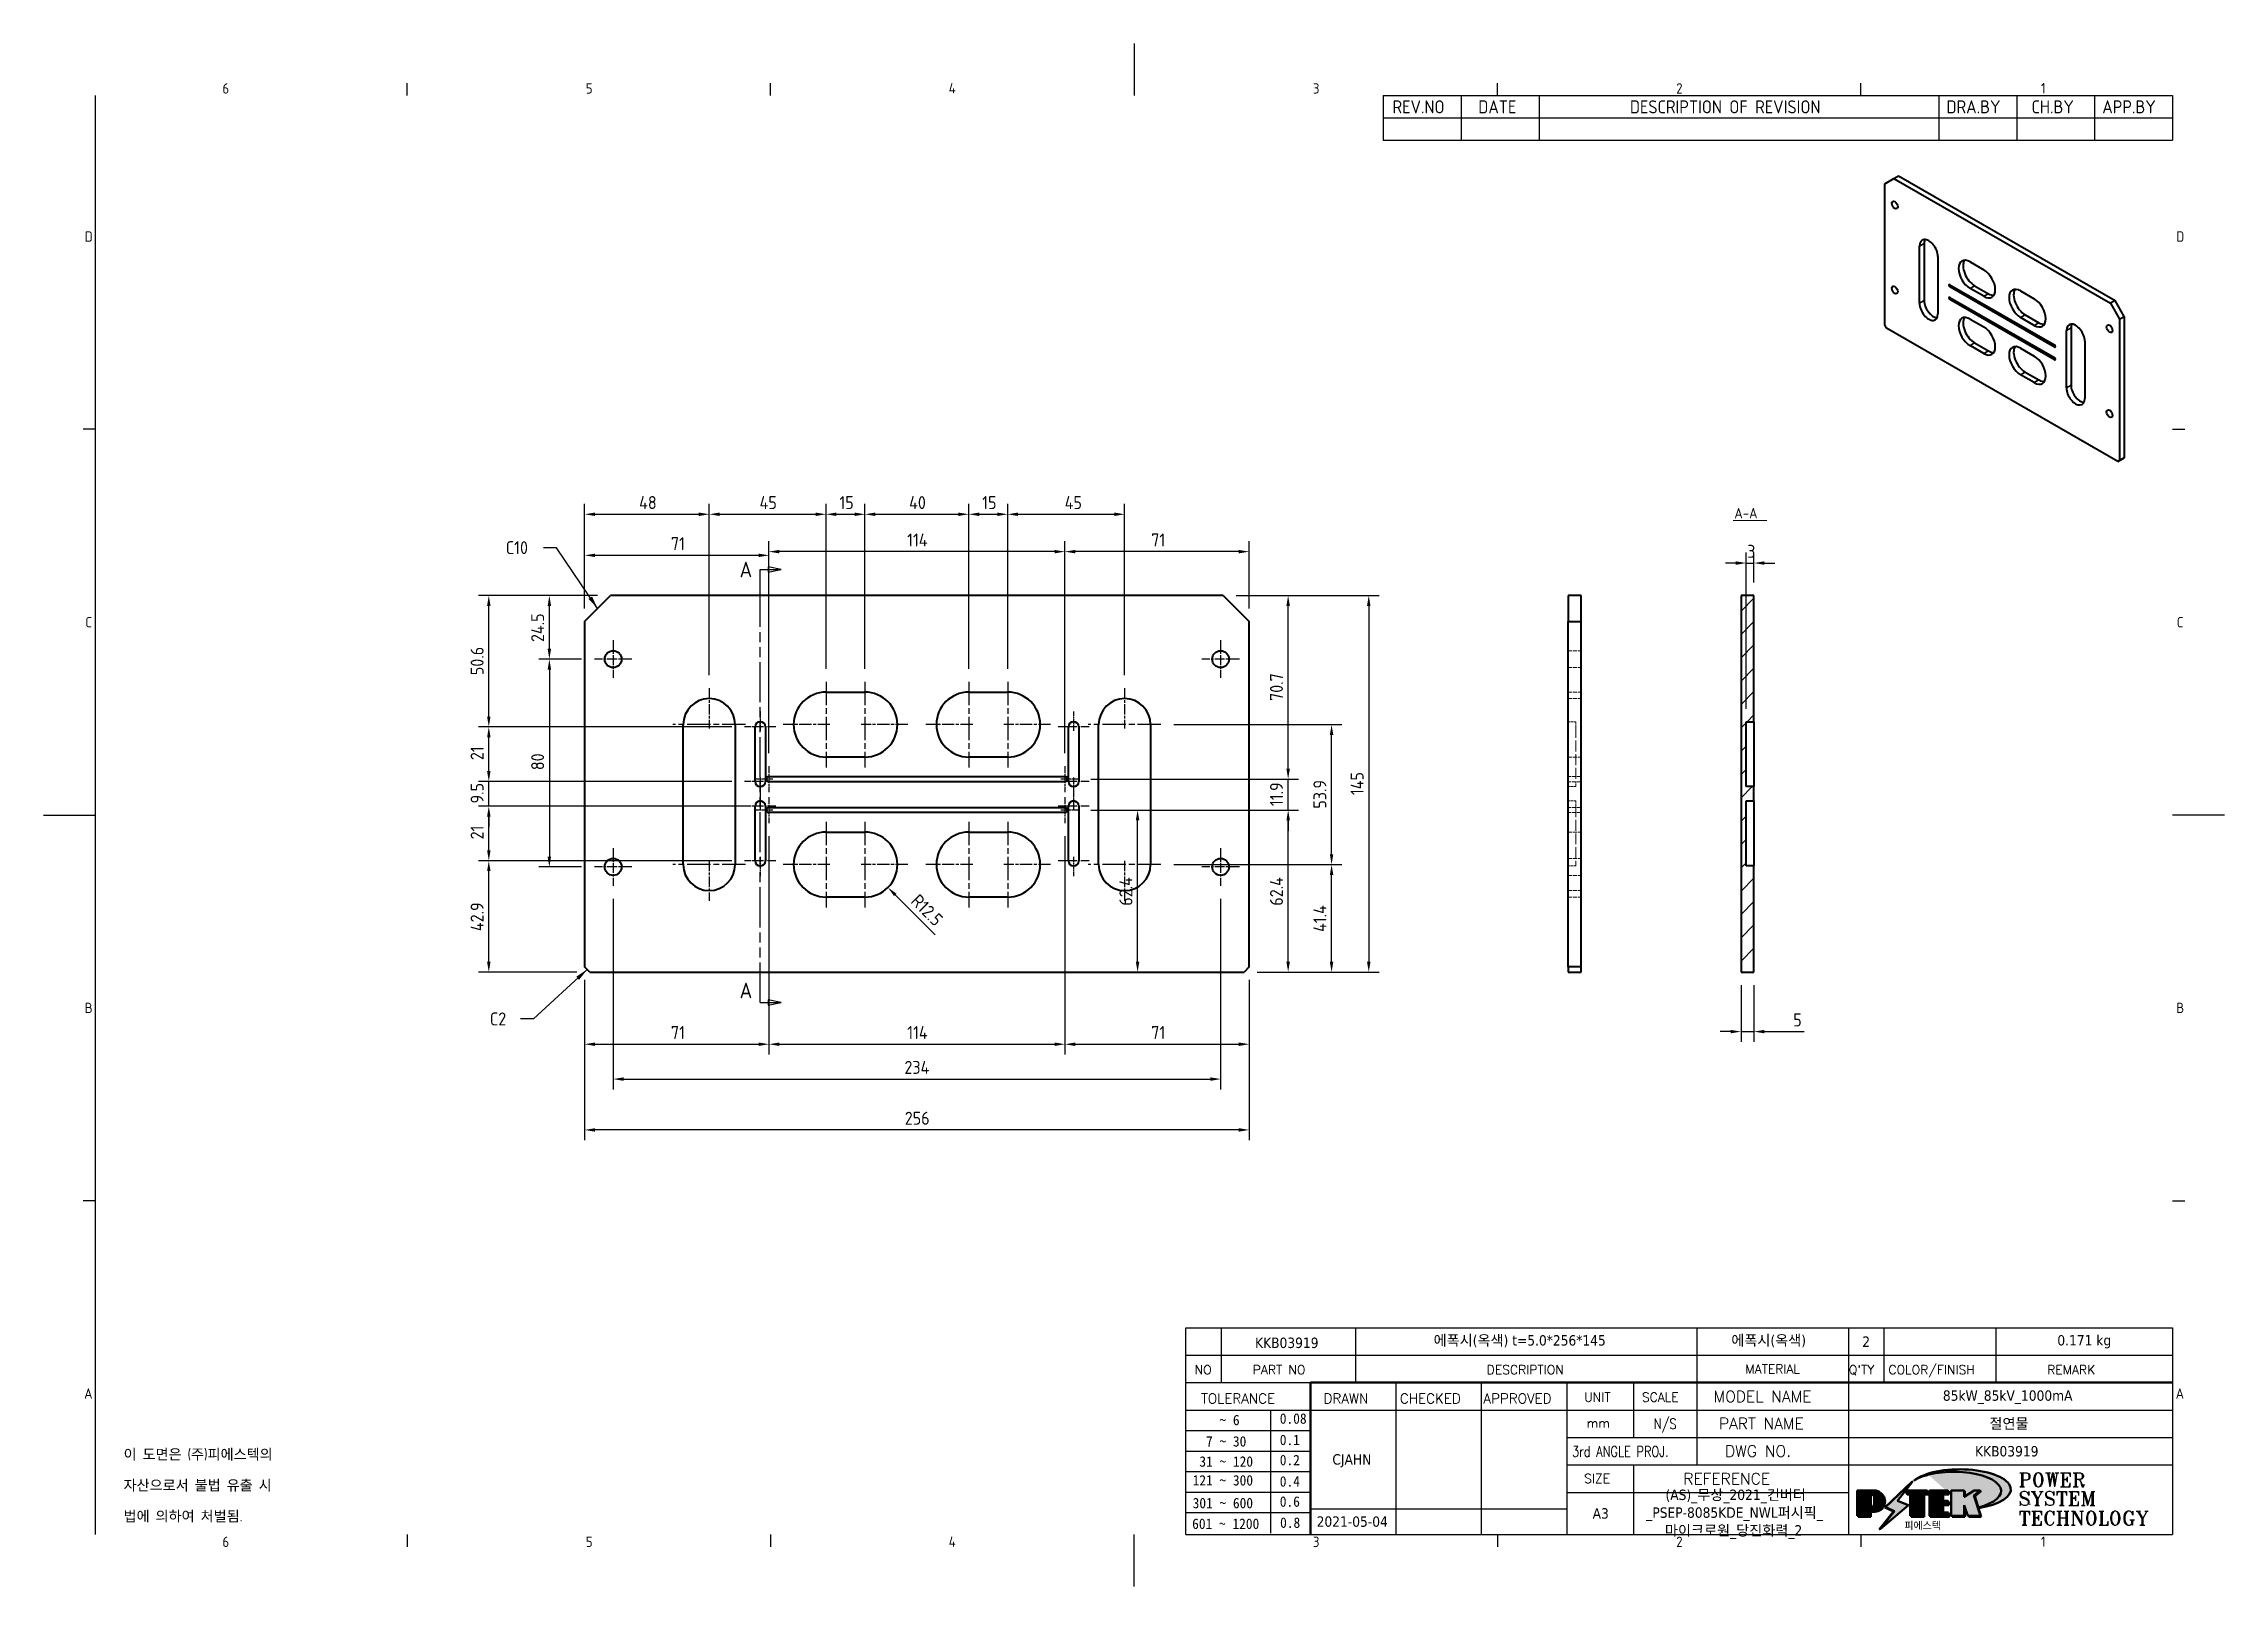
# Model space of a CAD drawing. Header units: millimetres. Extents: x 0 to 840, y 0 to 594.
import ezdxf
from ezdxf.enums import TextEntityAlignment as Align

# ---------------------------------------------------------------- set-up
doc = ezdxf.new("R2010")
doc.units = ezdxf.units.MM
doc.header["$LTSCALE"] = 2
for name, pattern in [('CHAIN', [0.3543, 0.2362, -0.0295, 0.0591, -0.0295]), ('DASHED', [0.2067, 0.1654, -0.0413]), ('DOUBLE_DASH_CHAIN', [1.2403, 0.6614, -0.0827, 0.1654, -0.0827, 0.1654, -0.0827])]:
    doc.linetypes.add(name, pattern=pattern)
doc.layers.get('0').update_dxf_attribs({"color": 3, "lineweight": 25})
for name, color, linetype, lineweight in [('가려진 것(ISO)', 2, 'DASHED', 18), ('가시적인 것(ISO)', 3, 'Continuous', 40), ('가시적인 좁은 것(ISO)', 3, 'Continuous', 35), ('경계(ISO)', 7, 'Continuous', 25), ('기호(ISO)', 5, 'Continuous', 25), ('단면선(ISO)', 7, 'CHAIN', 25), ('제목(ISO)', 5, 'Continuous', 50), ('중심 표식(ISO)', 1, 'Continuous', 25), ('치수(ISO)', 2, 'Continuous', 25), ('해치(ISO)', 7, 'Continuous', 18)]:
    doc.layers.add(name, color=color, linetype=linetype, lineweight=lineweight)
doc.styles.add('HAN_291', font='')
doc.styles.add('HAN_370', font='', dxfattribs={"width": 2})
doc.styles.add('ISO ProportionalPSTEK', font='isocp.shx')
doc.styles.add('RC_284', font='ROMANC.shx')
doc.styles.add('RC_287', font='ROMANC.shx')
doc.styles.add('RC_292', font='ROMANC.shx')
doc.styles.add('ROMANT_294', font='romant.shx')
doc.styles.add('문자 텍스트_PSTEK_POSCO', font='isocp.shx')
doc.styles.add('부품번호텍스트_PSTEK_POSCO', font='isocp.shx')
doc.styles.add('치수 텍스트_PSTEK_POSCO', font='isocp.shx')
doc.styles.add('텍스트 스타일198', font='tahoma.ttf')
doc.styles.add('텍스트 스타일333', font='ROMANC.shx', dxfattribs={"width": 0.8})
doc.styles.add('텍스트 스타일512', font='isocp.shx')
doc.styles.get('HAN_291').set_extended_font_data('GulimChe')
doc.styles.get('HAN_370').set_extended_font_data('GulimChe')
doc.dimstyles.new('치수_PSTEK_POSCO', dxfattribs={"dimscale": 2, "dimtxt": 2.5, "dimasz": 2, "dimexe": 2, "dimexo": 2.5, "dimgap": 1, "dimtad": 1, "dimrnd": 1e-08, "dimdsep": 46, "dimtxsty": '치수 텍스트_PSTEK_POSCO', "dimcen": 0.09, "dimdle": 10, "dimclrd": 7, "dimclre": 7, "dimclrt": 2, "dimadec": 1, "dimazin": 2, "dimtfac": 1, "dimtmove": 0, "dimatfit": 3, "dimfxl": 0, "dimtolj": 1, "dimlwd": -1, "dimlwe": -1, "dimarcsym": 0})
doc.dimstyles.new('치수_PSTEK_POSCO$7', dxfattribs={"dimscale": 2, "dimtxt": 2.5, "dimasz": 2.5, "dimexe": 2, "dimexo": 2.5, "dimgap": 1, "dimtad": 1, "dimrnd": 1e-08, "dimdsep": 46, "dimtxsty": '치수 텍스트_PSTEK_POSCO', "dimcen": 0.09, "dimdle": 10, "dimclrd": 7, "dimclre": 7, "dimclrt": 2, "dimadec": 1, "dimazin": 2, "dimtfac": 1, "dimtmove": 0, "dimatfit": 3, "dimfxl": 0, "dimtolj": 1, "dimlwd": -1, "dimlwe": -1, "dimarcsym": 0})

msp = doc.modelspace()

# ---------------------------------------------------------------- texts
at = {"layer": '기호(ISO)', "color": 7, "insert": (651.248, 411.232), "char_height": 4, "attachment_point": 7, "style": '텍스트 스타일512'}
msp.add_mtext('A-A ', dxfattribs=at)
at = {"layer": '기호(ISO)', "color": 2, "char_height": 5, "attachment_point": 4, "style": '치수 텍스트_PSTEK_POSCO'}
for s, insert in [('{C10}', (178.022, 399.929)), ('{C2}', (171.899, 218.472))]:
    msp.add_mtext(s, dxfattribs=dict(at, insert=insert))
at = {"layer": '기호(ISO)', "color": 7, "insert": (30.789, 38.734), "char_height": 4, "width": 102.48028, "attachment_point": 4, "line_spacing_factor": 1.78626, "style": '문자 텍스트_PSTEK_POSCO'}
msp.add_mtext('{이 도면은 (주)피에스텍의\\P자산으로서 불법 유출 시 \\P법에 의하여 처벌됨.}', dxfattribs=at)

# ---------------------------------------------------------------- blocks, each defined once
blk = doc.blocks.new('경계 Default Border')
at = {"layer": '경계(ISO)'}
for p, q in [((70, 287), (70, 289.4)), ((140, 287), (140, 289.4)), ((280, 287), (280, 289.4)), ((350, 287), (350, 289.4)), ((10, 222.75), (7.6, 222.75)), ((410, 222.75), (412.4, 222.75)), ((10, 74.25), (7.6, 74.25)), ((410, 74.25), (412.4, 74.25)), ((70, 10), (70, 7.6)), ((140, 10), (140, 7.6)), ((280, 10), (280, 7.6)), ((350, 10), (350, 7.6))]:
    blk.add_line(p, q, dxfattribs=at)
at = {"layer": '경계(ISO)', "flags": 128}
for points in [[(210, 297), (210, 287)], [(10, 10), (10, 287)], [(0, 148.5), (10, 148.5)], [(420, 148.5), (410, 148.5)], [(210, 0), (210, 10)]]:
    blk.add_lwpolyline(points, dxfattribs=at)
at = {"layer": '경계(ISO)', "color": 2, "char_height": 2, "attachment_point": 7, "style": '문자 텍스트_PSTEK_POSCO'}
for s, insert in [('6', (34.43, 287.38)), ('5', (104.43, 287.38)), ('4', (174.32, 287.4)), ('3', (244.45, 287.38)), ('2', (314.42, 287.38)), ('1', (384.66, 287.4)), ('D', (7.92, 258.86)), ('D', (410.72, 258.86)), ('C', (8.03, 184.61)), ('C', (410.83, 184.61)), ('B', (7.92, 110.36)), ('B', (410.72, 110.36)), ('A', (7.81, 36.12)), ('A', (410.61, 36.12)), ('6', (34.43, 7.58)), ('5', (104.43, 7.58)), ('4', (174.32, 7.6)), ('3', (244.45, 7.58)), ('2', (314.42, 7.58)), ('1', (384.66, 7.6))]:
    blk.add_mtext(s, dxfattribs=dict(at, insert=insert))
blk = doc.blocks.new('제목 블록 PSTEK')
for color, points in [(252, [(317.22, 17.06), (322.03, 21.63), (322.28, 21.94), (317.05, 16.98), (318.75, 16.19), (316, 12.72), (316.34, 13), (318.92, 16.27)]), (5, [(321.62, 17.42), (319.53, 18.25), (322.45, 22.02), (317.22, 17.06), (318.92, 16.27), (316.17, 12.8)]), (1, [(324.48, 19.61), (325.24, 19.61), (325.24, 20.26), (321.23, 20.26), (321.23, 19.61), (321.98, 19.61), (321.98, 15.34), (324.48, 15.34)]), (252, [(321.98, 19.61), (321.4, 19.61), (321.4, 19.46), (321.98, 19.46)]), (252, [(324.66, 19.46), (325.42, 19.46), (325.42, 20.11), (325.24, 20.11), (325.24, 19.61), (324.48, 19.61), (324.48, 15.34), (322.16, 15.34), (322.16, 15.19), (324.66, 15.19)]), (1, [(329.23, 20.26), (325.66, 20.26), (325.66, 15.34), (329.36, 15.34), (329.36, 15.99), (328.11, 15.99), (328.11, 17.56), (329.23, 17.56), (329.23, 18.26), (328.11, 18.26), (328.11, 19.61), (329.23, 19.61)]), (252, [(328.29, 19.46), (329.41, 19.46), (329.41, 20.11), (329.23, 20.11), (329.23, 19.61), (328.11, 19.61), (328.11, 18.26), (328.29, 18.26)]), (252, [(328.29, 17.42), (329.41, 17.42), (329.41, 18.11), (329.23, 18.11), (329.23, 17.56), (328.11, 17.56), (328.11, 15.99), (328.29, 15.99)]), (1, [(332.33, 20.26), (329.86, 20.26), (329.86, 15.34), (332.33, 15.34), (332.33, 17.43), (333.07, 15.34), (335.49, 15.34), (334.25, 19.31), (335.44, 20.26), (334.31, 20.26), (332.33, 19)]), (252, [(332.51, 16.93), (332.33, 17.43), (332.33, 15.34), (330.04, 15.34), (330.04, 15.19), (332.51, 15.19)]), (252, [(332.51, 20.11), (332.33, 20.11), (332.33, 19), (332.51, 19.11)]), (252, [(335.62, 20.11), (335.25, 20.11), (334.25, 19.31), (335.49, 15.34), (333.2, 15.34), (333.25, 15.19), (335.66, 15.19), (334.43, 19.16)]), (252, [(329.54, 15.85), (329.36, 15.85), (329.36, 15.34), (325.83, 15.34), (325.83, 15.19), (329.54, 15.19)])]:
    blk.add_hatch(color=color).paths.add_polyline_path(points)
h = blk.add_hatch(color=1)
edge = h.paths.add_edge_path(flags=0)
edge.add_line((314.22, 19.61), (314.22, 17))
edge.add_line((314.22, 17), (314.35, 17))
edge.add_arc((314.35, 17.65), 0.651, 270, 360)
edge.add_line((315, 17.65), (315, 18.96))
edge.add_arc((314.35, 18.96), 0.651, 0, 90)
edge.add_line((314.35, 19.61), (314.22, 19.61))
edge = h.paths.add_edge_path()
edge.add_arc((314.98, 18.29), 1.97, 270, 450)
edge.add_line((314.98, 20.26), (311.77, 20.26))
edge.add_line((311.77, 20.26), (311.77, 15.34))
edge.add_line((311.77, 15.34), (314.22, 15.34))
edge.add_line((314.22, 15.34), (314.22, 16.32))
edge.add_line((314.22, 16.32), (314.98, 16.32))
h = blk.add_hatch(color=252)
edge = h.paths.add_edge_path()
edge.add_arc((314.98, 18.29), 1.97, 270, 406.8279)
edge.add_arc((315.16, 18.14), 1.97, -90, 53.561, ccw=False)
edge.add_line((315.16, 16.17), (314.4, 16.17))
edge.add_line((314.4, 16.17), (314.4, 15.19))
edge.add_line((314.4, 15.19), (311.94, 15.19))
edge.add_line((311.94, 15.19), (311.94, 15.34))
edge.add_line((311.94, 15.34), (314.22, 15.34))
edge.add_line((314.22, 15.34), (314.22, 16.32))
edge.add_line((314.22, 16.32), (314.98, 16.32))
h = blk.add_hatch(color=252)
edge = h.paths.add_edge_path()
edge.add_line((314.4, 19.46), (314.53, 19.46))
edge.add_arc((314.53, 18.81), 0.651, 60.4189, 90, ccw=False)
edge.add_arc((314.35, 18.96), 0.651, 39.9699, 90)
edge.add_line((314.35, 19.61), (314.22, 19.61))
edge.add_line((314.22, 19.61), (314.22, 17))
edge.add_line((314.22, 17), (314.35, 17))
edge.add_arc((314.35, 17.65), 0.651, 270, 274.6931)
edge.add_line((314.4, 17), (314.4, 19.46))
at = {"layer": '해치(ISO)'}
h = blk.add_hatch(color=140, dxfattribs=at)
edge = h.paths.add_edge_path()
edge.add_ellipse((330.37, 20.16), major_axis=(9.1, 0), ratio=0.40699, start_angle=301.3098, end_angle=507.7437)
edge.add_ellipse((331.53, 20.46), major_axis=(-9.82, 0), ratio=0.39426, start_angle=111.5121, end_angle=334.4703, ccw=False)
edge.add_line((335.14, 16.86), (335.1, 16.99))
at = {"color": 180}
for p, q in [((182.48, 11.79), (182.48, 51.57)), ((182.48, 51.57), (372.48, 51.57)), ((189.27, 51.57), (189.27, 41.01)), ((215.22, 41.01), (215.22, 51.57)), ((280.88, 51.57), (280.88, 41.01)), ((310.09, 51.57), (310.09, 41.01)), ((316.9, 51.57), (316.9, 41.01)), ((338.46, 51.57), (338.46, 41.01)), ((372.48, 51.57), (372.48, 11.79)), ((182.48, 46.29), (372.48, 46.29)), ((182.48, 41.01), (206.45, 41.01)), ((222.94, 11.79), (222.94, 41.01)), ((239.43, 11.79), (239.43, 41.01)), ((255.92, 11.79), (255.92, 41.01)), ((268.69, 41.01), (268.69, 30.45)), ((280.88, 41.01), (280.88, 25.17)), ((310.09, 41.01), (310.09, 11.79)), ((182.48, 35.73), (206.45, 35.73)), ((198.86, 12.03), (198.86, 35.73)), ((206.45, 35.73), (372.48, 35.73)), ((182.48, 31.78), (206.45, 31.78)), ((255.92, 30.45), (372.48, 30.45)), ((182.48, 27.83), (206.45, 27.83)), ((182.48, 23.88), (206.45, 23.88)), ((255.92, 25.17), (372.48, 25.17)), ((268.69, 25.17), (268.69, 11.79)), ((182.48, 19.93), (206.45, 19.93)), ((255.92, 19.89), (310.09, 19.89)), ((182.48, 15.98), (206.45, 15.98)), ((206.45, 16.74), (255.92, 16.74)), ((182.48, 11.79), (372.48, 11.79))]:
    blk.add_line(p, q, dxfattribs=at)
at = {"color": 7, "lineweight": 50}
for p, q in [((206.45, 11.79), (206.45, 41.01)), ((206.45, 41.01), (372.48, 41.01))]:
    blk.add_line(p, q, dxfattribs=at)
at = {"color": 7}
for p, q in [((322.28, 21.94), (317.05, 16.98)), ((322.45, 22.02), (317.22, 17.06)), ((317.22, 17.06), (322.03, 21.63)), ((319.53, 18.25), (322.45, 22.02)), ((322.03, 21.63), (322.28, 21.94)), ((314.98, 20.26), (311.77, 20.26)), ((311.77, 20.26), (311.77, 15.34)), ((314.98, 20.26), (311.77, 20.26)), ((311.77, 20.26), (311.77, 15.34)), ((314.22, 17), (314.22, 19.61)), ((314.22, 19.61), (314.35, 19.61)), ((314.35, 19.61), (314.22, 19.61)), ((314.22, 19.61), (314.22, 17)), ((314.22, 17), (314.22, 19.61)), ((314.22, 19.61), (314.35, 19.61)), ((314.35, 17), (314.22, 17)), ((314.22, 17), (314.35, 17)), ((314.35, 17), (314.22, 17)), ((314.4, 19.46), (314.53, 19.46)), ((314.4, 17), (314.4, 19.46)), ((315, 18.96), (315, 17.65)), ((315, 18.96), (315, 17.65)), ((316.17, 12.8), (321.62, 17.42)), ((317.05, 16.98), (318.75, 16.19)), ((318.92, 16.27), (317.22, 17.06)), ((317.22, 17.06), (318.92, 16.27)), ((321.62, 17.42), (319.53, 18.25)), ((325.24, 20.26), (321.23, 20.26)), ((321.23, 20.26), (321.23, 19.61)), ((325.24, 20.26), (321.23, 20.26)), ((321.23, 20.26), (321.23, 19.61)), ((321.23, 19.61), (321.98, 19.61)), ((321.23, 19.61), (321.98, 19.61)), ((321.4, 19.61), (321.4, 19.46)), ((321.98, 19.61), (321.4, 19.61)), ((321.4, 19.46), (321.98, 19.46)), ((321.98, 19.61), (321.98, 15.34)), ((321.98, 19.46), (321.98, 19.61)), ((321.98, 19.61), (321.98, 15.34)), ((324.48, 19.61), (325.24, 19.61)), ((324.48, 15.34), (324.48, 19.61)), ((325.24, 19.61), (324.48, 19.61)), ((324.48, 19.61), (324.48, 15.34)), ((324.48, 19.61), (325.24, 19.61)), ((324.48, 15.34), (324.48, 19.61)), ((324.66, 19.46), (325.42, 19.46)), ((324.66, 15.19), (324.66, 19.46)), ((325.24, 19.61), (325.24, 20.26)), ((325.24, 19.61), (325.24, 20.26)), ((325.42, 20.11), (325.24, 20.11)), ((325.24, 20.11), (325.24, 19.61)), ((325.42, 19.46), (325.42, 20.11)), ((329.23, 20.26), (325.66, 20.26)), ((325.66, 20.26), (325.66, 15.34)), ((325.66, 20.26), (325.66, 15.34)), ((329.23, 20.26), (325.66, 20.26)), ((328.11, 18.26), (328.11, 19.61)), ((328.11, 19.61), (329.23, 19.61)), ((329.23, 19.61), (328.11, 19.61)), ((328.11, 19.61), (328.11, 18.26)), ((328.11, 18.26), (328.11, 19.61)), ((328.11, 19.61), (329.23, 19.61)), ((329.23, 18.26), (328.11, 18.26)), ((328.11, 18.26), (328.29, 18.26)), ((329.23, 18.26), (328.11, 18.26)), ((328.11, 17.56), (329.23, 17.56)), ((328.11, 15.99), (328.11, 17.56)), ((329.23, 17.56), (328.11, 17.56)), ((328.11, 17.56), (328.11, 15.99)), ((328.11, 17.56), (329.23, 17.56)), ((328.11, 15.99), (328.11, 17.56)), ((328.29, 18.26), (328.29, 19.46)), ((328.29, 19.46), (329.41, 19.46)), ((328.29, 15.99), (328.29, 17.42)), ((328.29, 17.42), (329.41, 17.42)), ((329.23, 19.61), (329.23, 20.26)), ((329.23, 19.61), (329.23, 20.26)), ((329.41, 20.11), (329.23, 20.11)), ((329.23, 20.11), (329.23, 19.61)), ((329.23, 17.56), (329.23, 18.26)), ((329.23, 17.56), (329.23, 18.26)), ((329.41, 18.11), (329.23, 18.11)), ((329.23, 18.11), (329.23, 17.56)), ((329.41, 19.46), (329.41, 20.11)), ((329.41, 17.42), (329.41, 18.11)), ((332.33, 20.26), (329.86, 20.26)), ((329.86, 20.26), (329.86, 15.34)), ((329.86, 20.26), (329.86, 15.34)), ((332.33, 20.26), (329.86, 20.26)), ((334.31, 20.26), (332.33, 19)), ((332.33, 19), (332.33, 20.26)), ((334.31, 20.26), (332.33, 19)), ((332.33, 19), (332.33, 20.26)), ((332.51, 20.11), (332.33, 20.11)), ((332.33, 20.11), (332.33, 19)), ((332.33, 19), (332.51, 19.11)), ((332.33, 17.43), (333.07, 15.34)), ((332.33, 15.34), (332.33, 17.43)), ((332.51, 16.93), (332.33, 17.43)), ((332.33, 17.43), (332.33, 15.34)), ((332.33, 17.43), (333.07, 15.34)), ((332.33, 15.34), (332.33, 17.43)), ((332.51, 19.11), (332.51, 20.11)), ((332.51, 15.19), (332.51, 16.93)), ((334.25, 19.31), (335.44, 20.26)), ((334.25, 19.31), (335.44, 20.26)), ((335.25, 20.11), (334.25, 19.31)), ((335.49, 15.34), (334.25, 19.31)), ((334.25, 19.31), (335.49, 15.34)), ((335.49, 15.34), (334.25, 19.31)), ((335.44, 20.26), (334.31, 20.26)), ((335.44, 20.26), (334.31, 20.26)), ((334.43, 19.16), (335.62, 20.11)), ((335.66, 15.19), (334.43, 19.16)), ((335.62, 20.11), (335.25, 20.11)), ((345.04, 17.5), (344.99, 17.69)), ((311.77, 15.34), (314.22, 15.34)), ((311.77, 15.34), (314.22, 15.34)), ((314.22, 15.34), (311.94, 15.34)), ((311.94, 15.34), (311.94, 15.19)), ((311.94, 15.19), (314.4, 15.19)), ((314.22, 16.32), (314.98, 16.32)), ((314.22, 15.34), (314.22, 16.32)), ((314.98, 16.32), (314.22, 16.32)), ((314.22, 16.32), (314.22, 15.34)), ((314.22, 16.32), (314.98, 16.32)), ((314.22, 15.34), (314.22, 16.32)), ((314.4, 16.17), (315.16, 16.17)), ((314.4, 15.19), (314.4, 16.17)), ((318.75, 16.19), (316, 12.72)), ((316, 12.72), (316.34, 13)), ((318.92, 16.27), (316.17, 12.8)), ((316.34, 13), (318.92, 16.27)), ((321.98, 15.34), (324.48, 15.34)), ((321.98, 15.34), (324.48, 15.34)), ((324.48, 15.34), (322.16, 15.34)), ((322.16, 15.34), (322.16, 15.19)), ((322.16, 15.19), (324.66, 15.19)), ((325.66, 15.34), (329.36, 15.34)), ((325.66, 15.34), (329.36, 15.34)), ((329.36, 15.34), (325.83, 15.34)), ((325.83, 15.34), (325.83, 15.19)), ((325.83, 15.19), (329.54, 15.19)), ((329.36, 15.99), (328.11, 15.99)), ((328.11, 15.99), (328.29, 15.99)), ((329.36, 15.99), (328.11, 15.99)), ((329.36, 15.34), (329.36, 15.99)), ((329.36, 15.34), (329.36, 15.99)), ((329.54, 15.85), (329.36, 15.85)), ((329.36, 15.85), (329.36, 15.34)), ((329.54, 15.19), (329.54, 15.85)), ((329.86, 15.34), (332.33, 15.34)), ((329.86, 15.34), (332.33, 15.34)), ((332.33, 15.34), (330.04, 15.34)), ((330.04, 15.34), (330.04, 15.19)), ((330.04, 15.19), (332.51, 15.19)), ((333.07, 15.34), (335.49, 15.34)), ((333.07, 15.34), (335.49, 15.34)), ((335.49, 15.34), (333.2, 15.34)), ((333.2, 15.34), (333.25, 15.19)), ((333.25, 15.19), (335.66, 15.19))]:
    blk.add_line(p, q, dxfattribs=at)
at = {"color": 5}
for p, q in [((322.45, 22.02), (317.22, 17.06)), ((319.53, 18.25), (322.45, 22.02)), ((316.17, 12.8), (321.62, 17.42)), ((317.22, 17.06), (318.92, 16.27)), ((321.62, 17.42), (319.53, 18.25)), ((318.92, 16.27), (316.17, 12.8))]:
    blk.add_line(p, q, dxfattribs=at)
at = {"color": 1}
for p, q in [((314.98, 20.26), (311.77, 20.26)), ((311.77, 20.26), (311.77, 15.34)), ((314.22, 17), (314.22, 19.61)), ((314.22, 19.61), (314.35, 19.61)), ((314.35, 17), (314.22, 17)), ((315, 18.96), (315, 17.65)), ((325.24, 20.26), (321.23, 20.26)), ((321.23, 20.26), (321.23, 19.61)), ((321.23, 19.61), (321.98, 19.61)), ((321.98, 19.61), (321.98, 15.34)), ((324.48, 19.61), (325.24, 19.61)), ((324.48, 15.34), (324.48, 19.61)), ((325.24, 19.61), (325.24, 20.26)), ((329.23, 20.26), (325.66, 20.26)), ((325.66, 20.26), (325.66, 15.34)), ((328.11, 18.26), (328.11, 19.61)), ((328.11, 19.61), (329.23, 19.61)), ((329.23, 18.26), (328.11, 18.26)), ((328.11, 17.56), (329.23, 17.56)), ((328.11, 15.99), (328.11, 17.56)), ((329.23, 19.61), (329.23, 20.26)), ((329.23, 17.56), (329.23, 18.26)), ((332.33, 20.26), (329.86, 20.26)), ((329.86, 20.26), (329.86, 15.34)), ((334.31, 20.26), (332.33, 19)), ((332.33, 19), (332.33, 20.26)), ((332.33, 17.43), (333.07, 15.34)), ((332.33, 15.34), (332.33, 17.43)), ((334.25, 19.31), (335.44, 20.26)), ((335.49, 15.34), (334.25, 19.31)), ((335.44, 20.26), (334.31, 20.26)), ((311.77, 15.34), (314.22, 15.34)), ((314.22, 16.32), (314.98, 16.32)), ((314.22, 15.34), (314.22, 16.32)), ((321.98, 15.34), (324.48, 15.34)), ((325.66, 15.34), (329.36, 15.34)), ((329.36, 15.99), (328.11, 15.99)), ((329.36, 15.34), (329.36, 15.99)), ((329.86, 15.34), (332.33, 15.34)), ((333.07, 15.34), (335.49, 15.34))]:
    blk.add_line(p, q, dxfattribs=at)
at = {"color": 7}
for centre, radius, start, end in [((314.35, 18.96), 0.651, 0, 90), ((314.35, 18.96), 0.651, 39.9699, 90), ((314.35, 18.96), 0.651, 0, 90), ((314.35, 17.65), 0.651, 270, 0), ((314.35, 17.65), 0.651, 270, 0), ((314.35, 17.65), 0.651, 270, 274.6931), ((314.53, 18.81), 0.651, 60.4189, 90), ((314.98, 18.29), 1.97, 270, 90), ((314.98, 18.29), 1.97, 270, 90), ((314.98, 18.29), 1.97, 270, 46.8279), ((315.16, 18.14), 1.97, 270, 53.561)]:
    blk.add_arc(centre, radius, start, end, dxfattribs=at)
at = {"color": 1}
for centre, radius, start, end in [((314.35, 18.96), 0.651, 0, 90), ((314.35, 17.65), 0.651, 270, 0), ((314.98, 18.29), 1.97, 270, 90)]:
    blk.add_arc(centre, radius, start, end, dxfattribs=at)
at = {"layer": '제목(ISO)', "lineweight": 18}
blk.add_line((182.48, 35.73), (182.48, 11.79), dxfattribs=at)
at = {"layer": '제목(ISO)'}
for p, q in [((322.28, 21.94), (317.05, 16.98)), ((322.45, 22.02), (317.22, 17.06)), ((317.22, 17.06), (322.03, 21.63)), ((319.53, 18.25), (322.45, 22.02)), ((322.03, 21.63), (322.28, 21.94)), ((314.98, 20.26), (311.77, 20.26)), ((311.77, 20.26), (311.77, 15.34)), ((314.22, 17), (314.22, 19.61)), ((314.22, 19.61), (314.35, 19.61)), ((314.35, 19.61), (314.22, 19.61)), ((314.22, 19.61), (314.22, 17)), ((314.35, 17), (314.22, 17)), ((314.22, 17), (314.35, 17)), ((314.4, 19.46), (314.53, 19.46)), ((314.4, 17), (314.4, 19.46)), ((315, 18.96), (315, 17.65)), ((316.17, 12.8), (321.62, 17.42)), ((317.05, 16.98), (318.75, 16.19)), ((317.22, 17.06), (318.92, 16.27)), ((318.92, 16.27), (317.22, 17.06)), ((321.62, 17.42), (319.53, 18.25)), ((325.24, 20.26), (321.23, 20.26)), ((321.23, 20.26), (321.23, 19.61)), ((321.23, 19.61), (321.98, 19.61)), ((321.98, 19.61), (321.4, 19.61)), ((321.4, 19.61), (321.4, 19.46)), ((321.4, 19.46), (321.98, 19.46)), ((321.98, 19.61), (321.98, 15.34)), ((321.98, 19.46), (321.98, 19.61)), ((324.48, 19.61), (325.24, 19.61)), ((324.48, 15.34), (324.48, 19.61)), ((325.24, 19.61), (324.48, 19.61)), ((324.48, 19.61), (324.48, 15.34)), ((324.66, 19.46), (325.42, 19.46)), ((324.66, 15.19), (324.66, 19.46)), ((325.24, 19.61), (325.24, 20.26)), ((325.42, 20.11), (325.24, 20.11)), ((325.24, 20.11), (325.24, 19.61)), ((325.42, 19.46), (325.42, 20.11)), ((329.23, 20.26), (325.66, 20.26)), ((325.66, 20.26), (325.66, 15.34)), ((328.11, 18.26), (328.11, 19.61)), ((328.11, 19.61), (329.23, 19.61)), ((329.23, 19.61), (328.11, 19.61)), ((328.11, 19.61), (328.11, 18.26)), ((329.23, 18.26), (328.11, 18.26)), ((328.11, 18.26), (328.29, 18.26)), ((328.11, 15.99), (328.11, 17.56)), ((328.11, 17.56), (329.23, 17.56)), ((329.23, 17.56), (328.11, 17.56)), ((328.11, 17.56), (328.11, 15.99)), ((328.29, 19.46), (329.41, 19.46)), ((328.29, 18.26), (328.29, 19.46)), ((328.29, 17.42), (329.41, 17.42)), ((328.29, 15.99), (328.29, 17.42)), ((329.23, 19.61), (329.23, 20.26)), ((329.41, 20.11), (329.23, 20.11)), ((329.23, 20.11), (329.23, 19.61)), ((329.23, 17.56), (329.23, 18.26)), ((329.41, 18.11), (329.23, 18.11)), ((329.23, 18.11), (329.23, 17.56)), ((329.41, 19.46), (329.41, 20.11)), ((329.41, 17.42), (329.41, 18.11)), ((332.33, 20.26), (329.86, 20.26)), ((329.86, 20.26), (329.86, 15.34)), ((334.31, 20.26), (332.33, 19)), ((332.33, 19), (332.33, 20.26)), ((332.51, 20.11), (332.33, 20.11)), ((332.33, 20.11), (332.33, 19)), ((332.33, 19), (332.51, 19.11)), ((332.33, 15.34), (332.33, 17.43)), ((332.33, 17.43), (333.07, 15.34)), ((332.51, 16.93), (332.33, 17.43)), ((332.33, 17.43), (332.33, 15.34)), ((332.51, 19.11), (332.51, 20.11)), ((332.51, 15.19), (332.51, 16.93)), ((334.25, 19.31), (335.44, 20.26)), ((335.25, 20.11), (334.25, 19.31)), ((335.49, 15.34), (334.25, 19.31)), ((334.25, 19.31), (335.49, 15.34)), ((335.44, 20.26), (334.31, 20.26)), ((334.43, 19.16), (335.62, 20.11)), ((335.66, 15.19), (334.43, 19.16)), ((335.62, 20.11), (335.25, 20.11)), ((311.77, 15.34), (314.22, 15.34)), ((314.22, 15.34), (311.94, 15.34)), ((311.94, 15.34), (311.94, 15.19)), ((311.94, 15.19), (314.4, 15.19)), ((314.22, 15.34), (314.22, 16.32)), ((314.22, 16.32), (314.98, 16.32)), ((314.98, 16.32), (314.22, 16.32)), ((314.22, 16.32), (314.22, 15.34)), ((314.4, 15.19), (314.4, 16.17)), ((314.4, 16.17), (315.16, 16.17)), ((318.75, 16.19), (316, 12.72)), ((316, 12.72), (316.34, 13)), ((318.92, 16.27), (316.17, 12.8)), ((316.34, 13), (318.92, 16.27)), ((321.98, 15.34), (324.48, 15.34)), ((324.48, 15.34), (322.16, 15.34)), ((322.16, 15.34), (322.16, 15.19)), ((322.16, 15.19), (324.66, 15.19)), ((325.66, 15.34), (329.36, 15.34)), ((329.36, 15.34), (325.83, 15.34)), ((325.83, 15.34), (325.83, 15.19)), ((325.83, 15.19), (329.54, 15.19)), ((329.36, 15.99), (328.11, 15.99)), ((328.11, 15.99), (328.29, 15.99)), ((329.36, 15.34), (329.36, 15.99)), ((329.54, 15.85), (329.36, 15.85)), ((329.36, 15.85), (329.36, 15.34)), ((329.54, 15.19), (329.54, 15.85)), ((329.86, 15.34), (332.33, 15.34)), ((332.33, 15.34), (330.04, 15.34)), ((330.04, 15.34), (330.04, 15.19)), ((330.04, 15.19), (332.51, 15.19)), ((333.07, 15.34), (335.49, 15.34)), ((335.49, 15.34), (333.2, 15.34)), ((333.2, 15.34), (333.25, 15.19)), ((333.25, 15.19), (335.66, 15.19))]:
    blk.add_line(p, q, dxfattribs=at)
at = {"layer": '제목(ISO)', "color": 4}
blk.add_line((335.14, 16.86), (335.1, 16.99), dxfattribs=at)
at = {"layer": '제목(ISO)'}
for centre, radius, start, end in [((314.35, 18.96), 0.651, 0, 90), ((314.35, 18.96), 0.651, 39.9699, 90), ((314.35, 17.65), 0.651, 270, 0), ((314.35, 17.65), 0.651, 270, 274.6931), ((314.53, 18.81), 0.651, 60.4189, 90), ((314.98, 18.29), 1.97, 46.8279, 90), ((314.98, 18.29), 1.97, 270, 46.8279), ((314.98, 18.29), 1.97, 270, 46.8279), ((315.16, 18.14), 1.97, 270, 53.561)]:
    blk.add_arc(centre, radius, start, end, dxfattribs=at)
at = {"layer": '제목(ISO)', "color": 4}
for centre, major_axis, ratio, start_param, end_param in [((331.53, 20.46), (9.82, 0), 0.39426, 5.087845, 8.9792), ((330.37, 20.16), (9.1, 0), 0.40699, 5.258849, 8.861799)]:
    blk.add_ellipse(centre, major_axis=major_axis, ratio=ratio, start_param=start_param, end_param=end_param, dxfattribs=at)
at = {"color": 2}
for s, height, style, p in [('NO', 1.742, 'RC_284', (184.14, 42.62)), ('PART NO', 1.742, 'RC_284', (195.34, 42.62)), ('DESCRIPTION', 1.7424, 'RC_284', (240.4, 42.62)), ("Q'TY", 1.742, 'RC_284', (310.14, 42.62)), ('COLOR/FINISH', 1.7424, 'RC_284', (317.77, 42.62)), ('REMARK', 1.742, 'RC_284', (348.35, 42.62)), (' TOLERANCE', 1.9, 'RC_287', (184.09, 37.01)), ('DRAWN', 1.9, 'RC_287', (208.98, 37.01)), ('CHECKED', 1.9, 'RC_287', (223.69, 37.01)), ('APPROVED', 1.9, 'RC_287', (239.78, 37.01)), ('UNIT', 1.742, 'RC_284', (259.17, 37.34)), ('SCALE', 1.742, 'RC_284', (270.29, 37.34)), ('MODEL NAME', 2.178, 'RC_292', (284.1, 37.25)), ('    ~ 6', 2, 'HAN_291', (183.77, 32.82)), ('0.08', 2, 'HAN_291', (200.55, 33.1)), ('PART NAME', 2.178, 'RC_292', (285.14, 32.03)), ('  7 ~ 30', 2, 'HAN_291', (183.77, 28.71)), ('0.1', 2, 'HAN_291', (200.55, 28.99)), ('mm', 1.742, 'RC_284', (259.65, 32.35)), (' 31 ~ 120', 2, 'HAN_291', (183.77, 24.83)), ('0.2', 2, 'HAN_291', (200.55, 25.11)), (' DWG NO.', 2.178, 'RC_292', (284.81, 26.75)), ('121 ~ 300', 2, 'HAN_291', (183.77, 21.21)), ('0.4', 2, 'HAN_291', (200.55, 21)), ('SIZE', 1.742, 'RC_284', (259.17, 21.69)), ('REFERENCE', 2.178, 'RC_292', (278.27, 21.43)), ('301 ~ 600', 2, 'HAN_291', (183.77, 16.83)), ('0.6', 2, 'HAN_291', (200.55, 17.12)), ('601 ~ 1200', 2, 'HAN_291', (183.68, 12.85)), ('0.8', 2, 'HAN_291', (200.61, 13.06))]:
    blk.add_text(s, height=height, dxfattribs=dict(at, style=style)).set_placement(p)
at = {"color": 2, "style": 'RC_284'}
blk.add_text('MATERIAL', height=1.742, dxfattribs=at).set_placement((295.48, 43.65), align=Align.MIDDLE_CENTER)
at = {"color": 7, "style": '텍스트 스타일333', "width": 0.8}
blk.add_text('N/S', height=2, dxfattribs=at).set_placement((274.78, 33.09), align=Align.MIDDLE_CENTER)
at = {"color": 2, "style": '텍스트 스타일333', "width": 0.8}
blk.add_text('3rd ANGLE PROJ.', height=2, dxfattribs=at).set_placement((256.84, 26.76))
at = {"color": 7, "style": 'ROMANT_294'}
for s, p in [('POWER', (342.83, 20.97)), ('SYSTEM', (342.83, 17.33)), ('TECHNOLOGY', (342.83, 13.57))]:
    blk.add_text(s, height=2.7, dxfattribs=at).set_placement(p)
at = {"color": 7, "insert": (320.85, 14.21), "char_height": 1.4, "attachment_point": 1, "line_spacing_factor": 0.332, "style": 'HAN_370'}
blk.add_mtext('\\fHY견고딕|b0|i0;\\H1.4000;피에스텍', dxfattribs=at)
at = {"layer": '제목(ISO)', "color": 7, "style": '텍스트 스타일198'}
for tag, p in [('설명_001', (230.18, 48.15)), ('재질_001', (287.51, 48.16)), ('질량\\P3;_001', (350.3, 48.16)), ('부품_번호_001', (195.79, 47.68)), ("3._Q'TY_001", (312.73, 47.9)), ('1._MODEL_NAME_001', (328.26, 37.52)), ('제목_001', (337.22, 32.13)), ('설계자_001', (210.68, 25.23)), ('부품_번호_001', (334.45, 26.81)), ('시트_크기_001', (260.81, 14.84)), ('프로젝트_002', (271.12, 14.99)), ('프로젝트_001', (274.83, 18.42)), ('작성_날짜_001', (207.65, 13.27)), ('프로젝트_003', (274.73, 11.57))]:
    blk.add_attdef(tag, p, '', height=2, dxfattribs=at)
for tag, p in [('4._COLOR', (327.68, 48.93)), ('점검자', (231.18, 26.23)), ('엔지니어링_승인자', (247.67, 26.23)), ('점검_날짜', (231.18, 14.27)), ('엔지니어링_승인_날짜', (247.67, 14.27))]:
    blk.add_attdef(tag, text='', height=2, dxfattribs=at).set_placement(p, align=Align.MIDDLE_CENTER)
blk = doc.blocks.new('리비전 내역')
at = {"layer": '기호(ISO)'}
for p, q in [((258, 287), (410, 287)), ((258, 287), (258, 282.72)), ((273, 287), (273, 282.72)), ((288, 287), (288, 282.72)), ((365, 287), (365, 282.72)), ((380, 287), (380, 282.72)), ((395, 287), (395, 282.72)), ((410, 287), (410, 282.72)), ((258, 282.72), (410, 282.72)), ((258, 282.72), (258, 278.44)), ((273, 282.72), (273, 278.44)), ((288, 282.72), (288, 278.44)), ((365, 282.72), (365, 278.44)), ((380, 282.72), (380, 278.44)), ((395, 282.72), (395, 278.44)), ((410, 282.72), (410, 278.44)), ((258, 278.44), (410, 278.44))]:
    blk.add_line(p, q, dxfattribs=at)
at = {"layer": '기호(ISO)', "color": 2, "char_height": 2.5, "attachment_point": 7, "style": 'ISO ProportionalPSTEK'}
for s, insert in [('REV.NO', (259.79, 283.58)), ('DATE', (276.31, 283.58)), ('DESCRIPTION OF REVISION', (305.51, 283.58)), ('DRA.BY', (366.48, 283.58)), ('CH.BY', (382.86, 283.58)), ('APP.BY', (396.48, 283.58))]:
    blk.add_mtext(s, dxfattribs=dict(at, insert=insert))
blk = doc.blocks.new('2dTransSection0')
at = {"layer": '단면선(ISO)', "linetype": 'DOUBLE_DASH_CHAIN', "ltscale": 5.827862}
blk.add_line((138.02, 112.41), (138.02, 195.78), dxfattribs=at)
at = {"layer": '단면선(ISO)', "linetype": 'Continuous'}
for p, q in [((138.02, 191.92), (138.02, 195.78)), ((138.02, 195.78), (139.52, 195.78)), ((142.02, 195.78), (139.52, 196.28)), ((139.52, 196.28), (139.52, 195.28)), ((139.52, 195.78), (142.02, 195.78)), ((139.52, 195.28), (142.02, 195.78)), ((138.02, 112.41), (138.02, 116.26)), ((138.02, 112.41), (139.52, 112.41)), ((142.02, 112.41), (139.52, 112.91)), ((139.52, 112.91), (139.52, 111.91)), ((139.52, 112.41), (142.02, 112.41)), ((139.52, 111.91), (142.02, 112.41))]:
    blk.add_line(p, q, dxfattribs=at)
at = {"layer": '단면선(ISO)', "linetype": 'Continuous', "flags": 128}
for points in [[(139.52, 195.28), (142.02, 195.78)], [(139.52, 111.91), (142.02, 112.41)]]:
    blk.add_lwpolyline(points, dxfattribs=at)
at = {"layer": '단면선(ISO)'}
for points in [[(139.52, 195.28), (142.02, 195.78), (139.52, 196.28), (139.52, 195.28)], [(139.52, 111.91), (142.02, 112.41), (139.52, 112.91), (139.52, 111.91)]]:
    blk.add_solid(points, dxfattribs=at)
at = {"layer": '단면선(ISO)', "char_height": 3, "attachment_point": 7, "style": '부품번호텍스트_PSTEK_POSCO'}
for insert in [(134.04, 194.26), (134.05, 113.22)]:
    blk.add_mtext('A', dxfattribs=dict(at, insert=insert))
blk = doc.blocks.new('*D23')
at = {"layer": 'Defpoints', "color": 0}
for p in [(393.38, 398.4), (464.38, 371.51), (393.38, 315.81)]:
    blk.add_point(p, dxfattribs=at)
at = {"layer": '치수(ISO)', "color": 7}
for p, q in [((393.38, 320.81), (393.38, 402.4)), ((460.38, 398.4), (397.38, 398.4)), ((464.38, 376.51), (464.38, 402.4))]:
    blk.add_line(p, q, dxfattribs=at)
for points in [[(397.38, 399.07), (397.38, 397.73), (393.38, 398.4)], [(460.38, 399.07), (460.38, 397.73), (464.38, 398.4)]]:
    blk.add_solid(points, dxfattribs=at)
at = {"layer": '치수(ISO)', "color": 2, "insert": (426.63, 402.9), "char_height": 5, "attachment_point": 4, "style": '치수 텍스트_PSTEK_POSCO'}
blk.add_mtext('\\A1;71', dxfattribs=at)
blk = doc.blocks.new('*D24')
at = {"layer": 'Defpoints', "color": 0}
for p in [(279.38, 398.4), (279.38, 315.81), (393.38, 315.81)]:
    blk.add_point(p, dxfattribs=at)
at = {"layer": '치수(ISO)', "color": 7}
for p, q in [((279.38, 320.81), (279.38, 402.4)), ((389.38, 398.4), (283.38, 398.4)), ((393.38, 320.81), (393.38, 402.4))]:
    blk.add_line(p, q, dxfattribs=at)
for points in [[(283.38, 399.07), (283.38, 397.73), (279.38, 398.4)], [(389.38, 399.07), (389.38, 397.73), (393.38, 398.4)]]:
    blk.add_solid(points, dxfattribs=at)
at = {"layer": '치수(ISO)', "color": 2, "insert": (332.63, 402.9), "char_height": 5, "attachment_point": 4, "style": '치수 텍스트_PSTEK_POSCO'}
blk.add_mtext('\\A1;114', dxfattribs=at)
blk = doc.blocks.new('*D25')
at = {"layer": 'Defpoints', "color": 0}
for p in [(208.38, 238.51), (464.38, 238.51), (208.38, 175.74)]:
    blk.add_point(p, dxfattribs=at)
at = {"layer": '치수(ISO)', "color": 7}
for p, q in [((208.38, 233.51), (208.38, 171.74)), ((464.38, 233.51), (464.38, 171.74)), ((460.38, 175.74), (212.38, 175.74))]:
    blk.add_line(p, q, dxfattribs=at)
for points in [[(212.38, 176.41), (212.38, 175.08), (208.38, 175.74)], [(460.38, 176.41), (460.38, 175.08), (464.38, 175.74)]]:
    blk.add_solid(points, dxfattribs=at)
at = {"layer": '치수(ISO)', "color": 2, "insert": (331.69, 180.24), "char_height": 5, "attachment_point": 4, "style": '치수 텍스트_PSTEK_POSCO'}
blk.add_mtext('\\A1;256', dxfattribs=at)
blk = doc.blocks.new('*D26')
at = {"layer": 'Defpoints', "color": 0}
for p in [(653.81, 236.51), (658.81, 236.51), (658.81, 213.6)]:
    blk.add_point(p, dxfattribs=at)
at = {"layer": '치수(ISO)', "color": 7}
for p, q in [((653.81, 231.51), (653.81, 209.6)), ((658.81, 231.51), (658.81, 209.6)), ((649.81, 213.6), (645.81, 213.6)), ((653.81, 213.6), (658.81, 213.6)), ((662.81, 213.6), (678.13, 213.6))]:
    blk.add_line(p, q, dxfattribs=at)
for points in [[(649.81, 214.27), (649.81, 212.93), (653.81, 213.6)], [(662.81, 214.27), (662.81, 212.93), (658.81, 213.6)]]:
    blk.add_solid(points, dxfattribs=at)
at = {"layer": '치수(ISO)', "color": 2, "insert": (673.93, 218.1), "char_height": 5, "attachment_point": 4, "style": '치수 텍스트_PSTEK_POSCO'}
blk.add_mtext('\\A1;5', dxfattribs=at)
blk = doc.blocks.new('*D27')
at = {"layer": 'Defpoints', "color": 0}
for p in [(398.38, 298.91), (479.38, 298.91), (462.38, 236.51)]:
    blk.add_point(p, dxfattribs=at)
at = {"layer": '치수(ISO)', "color": 7}
for p, q in [((403.38, 298.91), (483.38, 298.91)), ((479.38, 240.51), (479.38, 294.91)), ((467.38, 236.51), (483.38, 236.51))]:
    blk.add_line(p, q, dxfattribs=at)
for points in [[(478.71, 294.91), (480.05, 294.91), (479.38, 298.91)], [(478.71, 240.51), (480.05, 240.51), (479.38, 236.51)]]:
    blk.add_solid(points, dxfattribs=at)
at = {"layer": '치수(ISO)', "color": 2, "insert": (474.88, 262.06), "char_height": 5, "attachment_point": 4, "rotation": 90, "style": '치수 텍스트_PSTEK_POSCO'}
blk.add_mtext('\\A1;62.4', dxfattribs=at)
blk = doc.blocks.new('*D28')
at = {"layer": 'Defpoints', "color": 0}
for p in [(454.38, 381.51), (462.38, 236.51), (510.43, 236.51)]:
    blk.add_point(p, dxfattribs=at)
at = {"layer": '치수(ISO)', "color": 7}
for p, q in [((459.38, 381.51), (514.43, 381.51)), ((510.43, 377.51), (510.43, 240.51)), ((467.38, 236.51), (514.43, 236.51))]:
    blk.add_line(p, q, dxfattribs=at)
for points in [[(509.76, 377.51), (511.09, 377.51), (510.43, 381.51)], [(509.76, 240.51), (511.09, 240.51), (510.43, 236.51)]]:
    blk.add_solid(points, dxfattribs=at)
at = {"layer": '치수(ISO)', "color": 2, "insert": (505.93, 304.66), "char_height": 5, "attachment_point": 4, "rotation": 90, "style": '치수 텍스트_PSTEK_POSCO'}
blk.add_mtext('\\A1;145', dxfattribs=at)
blk = doc.blocks.new('*D29')
at = {"layer": 'Defpoints', "color": 0}
for p in [(279.38, 396.98), (208.38, 371.51), (279.38, 315.81)]:
    blk.add_point(p, dxfattribs=at)
at = {"layer": '치수(ISO)', "color": 7}
for p, q in [((208.38, 376.51), (208.38, 400.98)), ((212.38, 396.98), (275.38, 396.98)), ((279.38, 320.81), (279.38, 400.98))]:
    blk.add_line(p, q, dxfattribs=at)
for points in [[(212.38, 397.65), (212.38, 396.32), (208.38, 396.98)], [(275.38, 397.65), (275.38, 396.32), (279.38, 396.98)]]:
    blk.add_solid(points, dxfattribs=at)
at = {"layer": '치수(ISO)', "color": 2, "insert": (241.63, 401.48), "char_height": 5, "attachment_point": 4, "style": '치수 텍스트_PSTEK_POSCO'}
blk.add_mtext('\\A1;71', dxfattribs=at)
blk = doc.blocks.new('*D30')
at = {"layer": 'Defpoints', "color": 0}
for p in [(171.48, 279.41), (270.03, 279.41), (210.38, 236.51)]:
    blk.add_point(p, dxfattribs=at)
at = {"layer": '치수(ISO)', "color": 7}
for p, q in [((265.03, 279.41), (167.48, 279.41)), ((171.48, 240.51), (171.48, 275.41)), ((205.38, 236.51), (167.48, 236.51))]:
    blk.add_line(p, q, dxfattribs=at)
for points in [[(170.82, 275.41), (172.15, 275.41), (171.48, 279.41)], [(170.82, 240.51), (172.15, 240.51), (171.48, 236.51)]]:
    blk.add_solid(points, dxfattribs=at)
at = {"layer": '치수(ISO)', "color": 2, "insert": (166.98, 252.28), "char_height": 5, "attachment_point": 4, "rotation": 90, "style": '치수 텍스트_PSTEK_POSCO'}
blk.add_mtext('\\A1;42.9', dxfattribs=at)
blk = doc.blocks.new('*D31')
at = {"layer": 'Defpoints', "color": 0}
for p in [(171.48, 300.41), (276.03, 300.41), (270.03, 279.41)]:
    blk.add_point(p, dxfattribs=at)
at = {"layer": '치수(ISO)', "color": 7}
for p, q in [((271.03, 300.41), (167.48, 300.41)), ((171.48, 283.41), (171.48, 296.41)), ((265.03, 279.41), (167.48, 279.41))]:
    blk.add_line(p, q, dxfattribs=at)
for points in [[(170.82, 296.41), (172.15, 296.41), (171.48, 300.41)], [(170.82, 283.41), (172.15, 283.41), (171.48, 279.41)]]:
    blk.add_solid(points, dxfattribs=at)
at = {"layer": '치수(ISO)', "color": 2, "insert": (166.98, 287.6), "char_height": 5, "attachment_point": 4, "rotation": 90, "style": '치수 텍스트_PSTEK_POSCO'}
blk.add_mtext('\\A1;21', dxfattribs=at)
blk = doc.blocks.new('*D32')
at = {"layer": 'Defpoints', "color": 0}
for p in [(171.48, 309.91), (270.03, 309.91), (276.03, 300.41)]:
    blk.add_point(p, dxfattribs=at)
at = {"layer": '치수(ISO)', "color": 7}
for p, q in [((171.48, 313.91), (171.48, 317.91)), ((265.03, 309.91), (167.48, 309.91)), ((171.48, 300.41), (171.48, 309.91)), ((271.03, 300.41), (167.48, 300.41)), ((171.48, 296.41), (171.48, 292.41))]:
    blk.add_line(p, q, dxfattribs=at)
for points in [[(170.82, 313.91), (172.15, 313.91), (171.48, 309.91)], [(170.82, 296.41), (172.15, 296.41), (171.48, 300.41)]]:
    blk.add_solid(points, dxfattribs=at)
at = {"layer": '치수(ISO)', "color": 2, "insert": (166.98, 301.45), "char_height": 5, "attachment_point": 4, "rotation": 90, "style": '치수 텍스트_PSTEK_POSCO'}
blk.add_mtext('\\A1;9.5', dxfattribs=at)
blk = doc.blocks.new('*D33')
at = {"layer": 'Defpoints', "color": 0}
for p in [(171.48, 330.91), (270.03, 330.91), (270.03, 309.91)]:
    blk.add_point(p, dxfattribs=at)
at = {"layer": '치수(ISO)', "color": 7}
for p, q in [((265.03, 330.91), (167.48, 330.91)), ((171.48, 313.91), (171.48, 326.91)), ((265.03, 309.91), (167.48, 309.91))]:
    blk.add_line(p, q, dxfattribs=at)
for points in [[(170.82, 326.91), (172.15, 326.91), (171.48, 330.91)], [(170.82, 313.91), (172.15, 313.91), (171.48, 309.91)]]:
    blk.add_solid(points, dxfattribs=at)
at = {"layer": '치수(ISO)', "color": 2, "insert": (166.98, 318.1), "char_height": 5, "attachment_point": 4, "rotation": 90, "style": '치수 텍스트_PSTEK_POSCO'}
blk.add_mtext('\\A1;21', dxfattribs=at)
blk = doc.blocks.new('*D34')
at = {"layer": 'Defpoints', "color": 0}
for p in [(171.48, 381.51), (218.38, 381.51), (270.03, 330.91)]:
    blk.add_point(p, dxfattribs=at)
at = {"layer": '치수(ISO)', "color": 7}
for p, q in [((213.38, 381.51), (167.48, 381.51)), ((171.48, 334.91), (171.48, 377.51)), ((265.03, 330.91), (167.48, 330.91))]:
    blk.add_line(p, q, dxfattribs=at)
for points in [[(170.82, 377.51), (172.15, 377.51), (171.48, 381.51)], [(170.82, 334.91), (172.15, 334.91), (171.48, 330.91)]]:
    blk.add_solid(points, dxfattribs=at)
at = {"layer": '치수(ISO)', "color": 2, "insert": (166.98, 350.84), "char_height": 5, "attachment_point": 4, "rotation": 90, "style": '치수 텍스트_PSTEK_POSCO'}
blk.add_mtext('\\A1;50.6', dxfattribs=at)
blk = doc.blocks.new('*D35')
at = {"layer": 'Defpoints', "color": 0}
for p in [(279.38, 293.91), (208.38, 238.51), (279.38, 208.74)]:
    blk.add_point(p, dxfattribs=at)
at = {"layer": '치수(ISO)', "color": 7}
for p, q in [((279.38, 288.91), (279.38, 204.74)), ((208.38, 233.51), (208.38, 204.74)), ((212.38, 208.74), (275.38, 208.74))]:
    blk.add_line(p, q, dxfattribs=at)
for points in [[(212.38, 209.41), (212.38, 208.07), (208.38, 208.74)], [(275.38, 209.41), (275.38, 208.07), (279.38, 208.74)]]:
    blk.add_solid(points, dxfattribs=at)
at = {"layer": '치수(ISO)', "color": 2, "insert": (241.63, 213.24), "char_height": 5, "attachment_point": 4, "style": '치수 텍스트_PSTEK_POSCO'}
blk.add_mtext('\\A1;71', dxfattribs=at)
blk = doc.blocks.new('*D36')
at = {"layer": 'Defpoints', "color": 0}
for p in [(279.38, 293.91), (393.38, 293.91), (393.38, 208.74)]:
    blk.add_point(p, dxfattribs=at)
at = {"layer": '치수(ISO)', "color": 7}
for p, q in [((279.38, 288.91), (279.38, 204.74)), ((393.38, 288.91), (393.38, 204.74)), ((283.38, 208.74), (389.38, 208.74))]:
    blk.add_line(p, q, dxfattribs=at)
for points in [[(283.38, 209.41), (283.38, 208.07), (279.38, 208.74)], [(389.38, 209.41), (389.38, 208.07), (393.38, 208.74)]]:
    blk.add_solid(points, dxfattribs=at)
at = {"layer": '치수(ISO)', "color": 2, "insert": (332.65, 213.24), "char_height": 5, "attachment_point": 4, "style": '치수 텍스트_PSTEK_POSCO'}
blk.add_mtext('\\A1;114', dxfattribs=at)
blk = doc.blocks.new('*D37')
at = {"layer": 'Defpoints', "color": 0}
for p in [(393.38, 293.91), (464.38, 238.51), (464.38, 208.74)]:
    blk.add_point(p, dxfattribs=at)
at = {"layer": '치수(ISO)', "color": 7}
for p, q in [((393.38, 288.91), (393.38, 204.74)), ((464.38, 233.51), (464.38, 204.74)), ((397.38, 208.74), (460.38, 208.74))]:
    blk.add_line(p, q, dxfattribs=at)
for points in [[(397.38, 209.41), (397.38, 208.07), (393.38, 208.74)], [(460.38, 209.41), (460.38, 208.07), (464.38, 208.74)]]:
    blk.add_solid(points, dxfattribs=at)
at = {"layer": '치수(ISO)', "color": 2, "insert": (426.63, 213.24), "char_height": 5, "attachment_point": 4, "style": '치수 텍스트_PSTEK_POSCO'}
blk.add_mtext('\\A1;71', dxfattribs=at)
blk = doc.blocks.new('*D38')
at = {"layer": 'Defpoints', "color": 0}
for p in [(398.38, 298.91), (421.38, 298.91), (462.38, 236.51)]:
    blk.add_point(p, dxfattribs=at)
at = {"layer": '치수(ISO)', "color": 7}
for p, q in [((403.38, 298.91), (425.38, 298.91)), ((421.38, 240.51), (421.38, 294.91))]:
    blk.add_line(p, q, dxfattribs=at)
for points in [[(420.71, 294.91), (422.05, 294.91), (421.38, 298.91)], [(420.71, 240.51), (422.05, 240.51), (421.38, 236.51)]]:
    blk.add_solid(points, dxfattribs=at)
at = {"layer": '치수(ISO)', "color": 2, "insert": (416.88, 262.06), "char_height": 5, "attachment_point": 4, "rotation": 90, "style": '치수 텍스트_PSTEK_POSCO'}
blk.add_mtext('\\A1;62.4', dxfattribs=at)
blk = doc.blocks.new('*D39')
at = {"layer": 'Defpoints', "color": 0}
for p in [(454.38, 381.51), (479.38, 381.51), (398.38, 310.81)]:
    blk.add_point(p, dxfattribs=at)
at = {"layer": '치수(ISO)', "color": 7}
for p, q in [((459.38, 381.51), (483.38, 381.51)), ((479.38, 314.81), (479.38, 377.51)), ((403.38, 310.81), (483.38, 310.81))]:
    blk.add_line(p, q, dxfattribs=at)
for points in [[(478.71, 377.51), (480.05, 377.51), (479.38, 381.51)], [(478.71, 314.81), (480.05, 314.81), (479.38, 310.81)]]:
    blk.add_solid(points, dxfattribs=at)
at = {"layer": '치수(ISO)', "color": 2, "insert": (474.88, 340.91), "char_height": 5, "attachment_point": 4, "rotation": 90, "style": '치수 텍스트_PSTEK_POSCO'}
blk.add_mtext('\\A1;70.7', dxfattribs=at)
blk = doc.blocks.new('*D40')
at = {"layer": 'Defpoints', "color": 0}
for p in [(398.38, 310.81), (479.38, 310.81), (398.38, 298.91)]:
    blk.add_point(p, dxfattribs=at)
at = {"layer": '치수(ISO)', "color": 7}
for p, q in [((403.38, 310.81), (483.38, 310.81)), ((479.38, 314.81), (479.38, 318.81)), ((479.38, 298.91), (479.38, 310.81)), ((403.38, 298.91), (483.38, 298.91)), ((479.38, 294.91), (479.38, 290.91))]:
    blk.add_line(p, q, dxfattribs=at)
for points in [[(478.71, 314.81), (480.05, 314.81), (479.38, 310.81)], [(478.71, 294.91), (480.05, 294.91), (479.38, 298.91)]]:
    blk.add_solid(points, dxfattribs=at)
at = {"layer": '치수(ISO)', "color": 2, "insert": (474.88, 300.43), "char_height": 5, "attachment_point": 4, "rotation": 90, "style": '치수 텍스트_PSTEK_POSCO'}
blk.add_mtext('\\A1;11.9', dxfattribs=at)
blk = doc.blocks.new('*D41')
at = {"layer": 'Defpoints', "color": 0}
for p in [(658.81, 394.01), (658.81, 381.51), (655.81, 332.91)]:
    blk.add_point(p, dxfattribs=at)
at = {"layer": '치수(ISO)', "color": 7}
for p, q in [((655.81, 337.91), (655.81, 398.01)), ((658.81, 386.51), (658.81, 398.01)), ((651.81, 394.01), (647.81, 394.01)), ((655.81, 394.01), (658.81, 394.01)), ((662.81, 394.01), (666.81, 394.01))]:
    blk.add_line(p, q, dxfattribs=at)
for points in [[(651.81, 394.67), (651.81, 393.34), (655.81, 394.01)], [(662.81, 394.67), (662.81, 393.34), (658.81, 394.01)]]:
    blk.add_solid(points, dxfattribs=at)
at = {"layer": '치수(ISO)', "color": 2, "insert": (656.21, 398.51), "char_height": 5, "attachment_point": 4, "style": '치수 텍스트_PSTEK_POSCO'}
blk.add_mtext('\\A1;3', dxfattribs=at)
blk = doc.blocks.new('*D42')
at = {"layer": 'Defpoints', "color": 0}
for p in [(256.38, 412.79), (208.38, 371.51), (256.38, 345.81)]:
    blk.add_point(p, dxfattribs=at)
at = {"layer": '치수(ISO)', "color": 7}
for p, q in [((208.38, 376.51), (208.38, 416.79)), ((212.38, 412.79), (252.38, 412.79)), ((256.38, 350.81), (256.38, 416.79))]:
    blk.add_line(p, q, dxfattribs=at)
for points in [[(212.38, 413.45), (212.38, 412.12), (208.38, 412.79)], [(252.38, 413.45), (252.38, 412.12), (256.38, 412.79)]]:
    blk.add_solid(points, dxfattribs=at)
at = {"layer": '치수(ISO)', "color": 2, "insert": (229.38, 417.29), "char_height": 5, "attachment_point": 4, "style": '치수 텍스트_PSTEK_POSCO'}
blk.add_mtext('\\A1;48', dxfattribs=at)
blk = doc.blocks.new('*D43')
at = {"layer": 'Defpoints', "color": 0}
for p in [(301.38, 412.79), (256.38, 345.81), (301.38, 348.31)]:
    blk.add_point(p, dxfattribs=at)
at = {"layer": '치수(ISO)', "color": 7}
for p, q in [((256.38, 350.81), (256.38, 416.79)), ((260.38, 412.79), (297.38, 412.79)), ((301.38, 353.31), (301.38, 416.79))]:
    blk.add_line(p, q, dxfattribs=at)
for points in [[(260.38, 413.45), (260.38, 412.12), (256.38, 412.79)], [(297.38, 413.45), (297.38, 412.12), (301.38, 412.79)]]:
    blk.add_solid(points, dxfattribs=at)
at = {"layer": '치수(ISO)', "color": 2, "insert": (275.78, 417.29), "char_height": 5, "attachment_point": 4, "style": '치수 텍스트_PSTEK_POSCO'}
blk.add_mtext('\\A1;45', dxfattribs=at)
blk = doc.blocks.new('*D44')
at = {"layer": 'Defpoints', "color": 0}
for p in [(316.38, 412.79), (301.38, 348.31), (316.38, 348.31)]:
    blk.add_point(p, dxfattribs=at)
at = {"layer": '치수(ISO)', "color": 7}
for p, q in [((301.38, 353.31), (301.38, 416.79)), ((305.38, 412.79), (312.38, 412.79)), ((316.38, 353.31), (316.38, 416.79))]:
    blk.add_line(p, q, dxfattribs=at)
for points in [[(305.38, 413.45), (305.38, 412.12), (301.38, 412.79)], [(312.38, 413.45), (312.38, 412.12), (316.38, 412.79)]]:
    blk.add_solid(points, dxfattribs=at)
at = {"layer": '치수(ISO)', "color": 2, "insert": (306.53, 417.29), "char_height": 5, "attachment_point": 4, "style": '치수 텍스트_PSTEK_POSCO'}
blk.add_mtext('\\A1;15', dxfattribs=at)
blk = doc.blocks.new('*D45')
at = {"layer": 'Defpoints', "color": 0}
for p in [(356.38, 412.79), (316.38, 348.31), (356.38, 348.31)]:
    blk.add_point(p, dxfattribs=at)
at = {"layer": '치수(ISO)', "color": 7}
for p, q in [((316.38, 353.31), (316.38, 416.79)), ((320.38, 412.79), (352.38, 412.79)), ((356.38, 353.31), (356.38, 416.79))]:
    blk.add_line(p, q, dxfattribs=at)
for points in [[(320.38, 413.45), (320.38, 412.12), (316.38, 412.79)], [(352.38, 413.45), (352.38, 412.12), (356.38, 412.79)]]:
    blk.add_solid(points, dxfattribs=at)
at = {"layer": '치수(ISO)', "color": 2, "insert": (333.38, 417.29), "char_height": 5, "attachment_point": 4, "style": '치수 텍스트_PSTEK_POSCO'}
blk.add_mtext('\\A1;40', dxfattribs=at)
blk = doc.blocks.new('*D46')
at = {"layer": 'Defpoints', "color": 0}
for p in [(371.38, 412.79), (356.38, 348.31), (371.38, 348.31)]:
    blk.add_point(p, dxfattribs=at)
at = {"layer": '치수(ISO)', "color": 7}
for p, q in [((356.38, 353.31), (356.38, 416.79)), ((360.38, 412.79), (367.38, 412.79)), ((371.38, 353.31), (371.38, 416.79))]:
    blk.add_line(p, q, dxfattribs=at)
for points in [[(360.38, 413.45), (360.38, 412.12), (356.38, 412.79)], [(367.38, 413.45), (367.38, 412.12), (371.38, 412.79)]]:
    blk.add_solid(points, dxfattribs=at)
at = {"layer": '치수(ISO)', "color": 2, "insert": (361.53, 417.29), "char_height": 5, "attachment_point": 4, "style": '치수 텍스트_PSTEK_POSCO'}
blk.add_mtext('\\A1;15', dxfattribs=at)
blk = doc.blocks.new('*D47')
at = {"layer": 'Defpoints', "color": 0}
for p in [(416.38, 412.79), (371.38, 348.31), (416.38, 345.81)]:
    blk.add_point(p, dxfattribs=at)
at = {"layer": '치수(ISO)', "color": 7}
for p, q in [((371.38, 353.31), (371.38, 416.79)), ((375.38, 412.79), (412.38, 412.79)), ((416.38, 350.81), (416.38, 416.79))]:
    blk.add_line(p, q, dxfattribs=at)
for points in [[(375.38, 413.45), (375.38, 412.12), (371.38, 412.79)], [(412.38, 413.45), (412.38, 412.12), (416.38, 412.79)]]:
    blk.add_solid(points, dxfattribs=at)
at = {"layer": '치수(ISO)', "color": 2, "insert": (393.3, 417.29), "char_height": 5, "attachment_point": 4, "style": '치수 텍스트_PSTEK_POSCO'}
blk.add_mtext('\\A1;45', dxfattribs=at)
blk = doc.blocks.new('*D48')
at = {"layer": 'Defpoints', "color": 0}
for p in [(430.38, 277.91), (496.1, 277.91), (462.38, 236.51)]:
    blk.add_point(p, dxfattribs=at)
at = {"layer": '치수(ISO)', "color": 7}
for p, q in [((435.38, 277.91), (500.1, 277.91)), ((496.1, 240.51), (496.1, 273.91)), ((467.38, 236.51), (500.1, 236.51))]:
    blk.add_line(p, q, dxfattribs=at)
for points in [[(495.44, 273.91), (496.77, 273.91), (496.1, 277.91)], [(495.44, 240.51), (496.77, 240.51), (496.1, 236.51)]]:
    blk.add_solid(points, dxfattribs=at)
at = {"layer": '치수(ISO)', "color": 2, "insert": (491.6, 251.96), "char_height": 5, "attachment_point": 4, "rotation": 90, "style": '치수 텍스트_PSTEK_POSCO'}
blk.add_mtext('\\A1;41.4', dxfattribs=at)
blk = doc.blocks.new('*D49')
at = {"layer": 'Defpoints', "color": 0}
for p in [(430.38, 331.81), (496.1, 331.81), (430.38, 277.91)]:
    blk.add_point(p, dxfattribs=at)
at = {"layer": '치수(ISO)', "color": 7}
for p, q in [((435.38, 331.81), (500.1, 331.81)), ((496.1, 281.91), (496.1, 327.81)), ((435.38, 277.91), (500.1, 277.91))]:
    blk.add_line(p, q, dxfattribs=at)
for points in [[(495.44, 327.81), (496.77, 327.81), (496.1, 331.81)], [(495.44, 281.91), (496.77, 281.91), (496.1, 277.91)]]:
    blk.add_solid(points, dxfattribs=at)
at = {"layer": '치수(ISO)', "color": 2, "insert": (491.6, 299.43), "char_height": 5, "attachment_point": 4, "rotation": 90, "style": '치수 텍스트_PSTEK_POSCO'}
blk.add_mtext('\\A1;53.9', dxfattribs=at)
blk = doc.blocks.new('*D50')
at = {"layer": 'Defpoints', "color": 0}
for p in [(316.38, 277.91), (325.22, 269.07)]:
    blk.add_point(p, dxfattribs=at)
at = {"layer": '치수(ISO)', "color": 7}
blk.add_line((343.4, 250.89), (328.05, 266.24), dxfattribs=at)
blk.add_solid([(328.52, 266.71), (327.58, 265.77), (325.22, 269.07)], dxfattribs=at)
at = {"layer": '치수(ISO)', "color": 2, "insert": (335.47, 265.18), "char_height": 5, "attachment_point": 4, "rotation": 315, "style": '치수 텍스트_PSTEK_POSCO'}
blk.add_mtext('\\A1;R12.5', dxfattribs=at)
blk = doc.blocks.new('*D51')
at = {"layer": 'Defpoints', "color": 0}
for p in [(212.13, 357.01), (194.8, 277.01), (212.13, 277.01)]:
    blk.add_point(p, dxfattribs=at)
at = {"layer": '치수(ISO)', "color": 7}
for p, q in [((207.13, 357.01), (190.8, 357.01)), ((194.8, 353.01), (194.8, 281.01)), ((207.13, 277.01), (190.8, 277.01))]:
    blk.add_line(p, q, dxfattribs=at)
for points in [[(194.13, 353.01), (195.47, 353.01), (194.8, 357.01)], [(194.13, 281.01), (195.47, 281.01), (194.8, 277.01)]]:
    blk.add_solid(points, dxfattribs=at)
at = {"layer": '치수(ISO)', "color": 2, "insert": (190.3, 314.26), "char_height": 5, "attachment_point": 4, "rotation": 90, "style": '치수 텍스트_PSTEK_POSCO'}
blk.add_mtext('\\A1;80', dxfattribs=at)
blk = doc.blocks.new('*D52')
at = {"layer": 'Defpoints', "color": 0}
for p in [(194.8, 381.51), (218.38, 381.51), (212.13, 357.01)]:
    blk.add_point(p, dxfattribs=at)
at = {"layer": '치수(ISO)', "color": 7}
for p, q in [((213.38, 381.51), (190.8, 381.51)), ((194.8, 361.01), (194.8, 377.51)), ((207.13, 357.01), (190.8, 357.01))]:
    blk.add_line(p, q, dxfattribs=at)
for points in [[(194.13, 377.51), (195.47, 377.51), (194.8, 381.51)], [(194.13, 361.01), (195.47, 361.01), (194.8, 357.01)]]:
    blk.add_solid(points, dxfattribs=at)
at = {"layer": '치수(ISO)', "color": 2, "insert": (190.3, 363.59), "char_height": 5, "attachment_point": 4, "rotation": 90, "style": '치수 텍스트_PSTEK_POSCO'}
blk.add_mtext('\\A1;24.5', dxfattribs=at)
blk = doc.blocks.new('*D53')
at = {"layer": 'Defpoints', "color": 0}
for p in [(219.38, 269.76), (453.38, 269.76), (453.38, 195.32)]:
    blk.add_point(p, dxfattribs=at)
at = {"layer": '치수(ISO)', "color": 7}
for p, q in [((219.38, 264.76), (219.38, 191.32)), ((453.38, 264.76), (453.38, 191.32)), ((223.38, 195.32), (449.38, 195.32))]:
    blk.add_line(p, q, dxfattribs=at)
for points in [[(223.38, 195.99), (223.38, 194.65), (219.38, 195.32)], [(449.38, 195.99), (449.38, 194.65), (453.38, 195.32)]]:
    blk.add_solid(points, dxfattribs=at)
at = {"layer": '치수(ISO)', "color": 2, "insert": (331.57, 199.82), "char_height": 5, "attachment_point": 4, "style": '치수 텍스트_PSTEK_POSCO'}
blk.add_mtext('\\A1;234', dxfattribs=at)

# ---------------------------------------------------------------- dimensions: what is measured, and where the dimension line sits
at = {"layer": '치수(ISO)', "color": 7}
for base, p1, p2, angle, override, picture, middle in [((256.381, 412.787), (208.381, 371.51), (256.381, 345.81), 180, {"dimdec": 2, "dimtp": 0, "dimtm": 0, "dimtdec": 2, "dimtofl": 0, "dimatfit": 1}, '*D42', (232.381, 412.787)), ((301.381, 412.787), (256.381, 345.81), (301.381, 348.31), 180, {"dimdec": 2, "dimtp": 0, "dimtm": 0, "dimtdec": 2, "dimtofl": 0, "dimatfit": 1}, '*D43', (278.881, 412.787)), ((316.381, 412.787), (301.381, 348.31), (316.381, 348.31), 180, {"dimdec": 2, "dimtp": 0, "dimtm": 0, "dimtdec": 2, "dimtofl": 0, "dimatfit": 1}, '*D44', (308.881, 412.787)), ((356.381, 412.787), (316.381, 348.31), (356.381, 348.31), 180, {"dimdec": 2, "dimtp": 0, "dimtm": 0, "dimtdec": 2, "dimtofl": 0, "dimatfit": 1}, '*D45', (336.381, 412.787)), ((371.381, 412.787), (356.381, 348.31), (371.381, 348.31), 180, {"dimdec": 2, "dimtp": 0, "dimtm": 0, "dimtdec": 2, "dimtofl": 0, "dimatfit": 1}, '*D46', (363.881, 412.787)), ((416.381, 412.787), (371.381, 348.31), (416.381, 345.81), 180, {"dimdec": 2, "dimtp": 0, "dimtm": 0, "dimtdec": 2, "dimtofl": 0, "dimatfit": 1}, '*D47', (396.401, 412.787)), ((279.381, 396.984), (208.381, 371.51), (279.381, 315.81), 180, {"dimdec": 2, "dimtp": 0, "dimtm": 0, "dimtdec": 2, "dimtofl": 0, "dimatfit": 1}, '*D29', (243.881, 396.984)), ((279.381, 398.4), (393.381, 315.81), (279.381, 315.81), 180, {"dimdec": 2, "dimtp": 0, "dimtm": 0, "dimtdec": 2, "dimtofl": 0, "dimatfit": 1}, '*D24', (336.381, 398.4)), ((393.381, 398.4), (464.381, 371.51), (393.381, 315.81), 180, {"dimdec": 2, "dimtp": 0, "dimtm": 0, "dimtdec": 2, "dimtofl": 0, "dimatfit": 1}, '*D23', (428.881, 398.4)), ((171.485, 381.51), (270.031, 330.91), (218.381, 381.51), 90, {"dimdec": 2, "dimtp": 0, "dimtm": 0, "dimtdec": 2, "dimtofl": 0, "dimatfit": 1}, '*D34', (171.485, 356.21)), ((194.799, 381.51), (212.131, 357.01), (218.381, 381.51), 90, {"dimdec": 2, "dimtp": 0, "dimtm": 0, "dimtdec": 2, "dimtofl": 0, "dimatfit": 1}, '*D52', (194.799, 369.26)), ((479.381, 381.51), (398.381, 310.81), (454.381, 381.51), 90, {"dimdec": 2, "dimtp": 0, "dimtm": 0, "dimtdec": 2, "dimtofl": 0, "dimatfit": 1}, '*D39', (479.381, 346.16)), ((510.427, 236.51), (454.381, 381.51), (462.381, 236.51), 270, {"dimdec": 2, "dimtp": 0, "dimtm": 0, "dimtdec": 2, "dimtofl": 0, "dimatfit": 1}, '*D28', (510.427, 309.01)), ((194.799, 277.01), (212.131, 357.01), (212.131, 277.01), 90, {"dimdec": 2, "dimtp": 0, "dimtm": 0, "dimtdec": 2, "dimtofl": 0, "dimatfit": 1}, '*D51', (194.799, 317.01)), ((171.485, 330.91), (270.031, 309.91), (270.031, 330.91), 90, {"dimdec": 2, "dimtp": 0, "dimtm": 0, "dimtdec": 2, "dimtofl": 0, "dimatfit": 1}, '*D33', (171.485, 320.41)), ((496.102, 331.81), (430.381, 277.91), (430.381, 331.81), 90, {"dimdec": 2, "dimtp": 0, "dimtm": 0, "dimtdec": 2, "dimtofl": 0, "dimatfit": 1}, '*D49', (496.102, 304.86)), ((171.485, 309.91), (276.031, 300.41), (270.031, 309.91), 90, {"dimdec": 2, "dimtp": 0, "dimtm": 0, "dimtdec": 2, "dimtofl": 1, "dimatfit": 1}, '*D32', (171.485, 305.16)), ((479.381, 310.81), (398.381, 298.91), (398.381, 310.81), 90, {"dimdec": 2, "dimtp": 0, "dimtm": 0, "dimtdec": 2, "dimtofl": 1, "dimatfit": 1}, '*D40', (479.381, 304.86)), ((171.485, 300.41), (270.031, 279.41), (276.031, 300.41), 90, {"dimdec": 2, "dimtp": 0, "dimtm": 0, "dimtdec": 2, "dimtofl": 0, "dimatfit": 1}, '*D31', (171.485, 289.91)), ((479.381, 298.91), (462.381, 236.51), (398.381, 298.91), 90, {"dimdec": 2, "dimtp": 0, "dimtm": 0, "dimtdec": 2, "dimtofl": 0, "dimatfit": 1}, '*D27', (479.381, 267.71)), ((421.381, 298.91), (462.381, 236.51), (398.381, 298.91), 90, {"dimdec": 2, "dimse1": 1, "dimtp": 0, "dimtm": 0, "dimtdec": 2, "dimtofl": 0, "dimatfit": 1}, '*D38', (421.381, 267.71)), ((279.381, 208.74), (208.381, 238.51), (279.381, 293.91), 180, {"dimdec": 2, "dimtp": 0, "dimtm": 0, "dimtdec": 2, "dimtofl": 0, "dimatfit": 1}, '*D35', (243.881, 208.74)), ((393.381, 208.74), (279.381, 293.91), (393.381, 293.91), 180, {"dimdec": 2, "dimtp": 0, "dimtm": 0, "dimtdec": 2, "dimtofl": 0, "dimatfit": 1}, '*D36', (336.401, 208.74)), ((464.381, 208.74), (393.381, 293.91), (464.381, 238.51), 180, {"dimdec": 2, "dimtp": 0, "dimtm": 0, "dimtdec": 2, "dimtofl": 0, "dimatfit": 1}, '*D37', (428.881, 208.74)), ((171.485, 279.41), (210.381, 236.51), (270.031, 279.41), 90, {"dimdec": 2, "dimtp": 0, "dimtm": 0, "dimtdec": 2, "dimtofl": 0, "dimatfit": 1}, '*D30', (171.485, 257.96)), ((496.102, 277.91), (462.381, 236.51), (430.381, 277.91), 90, {"dimdec": 2, "dimtp": 0, "dimtm": 0, "dimtdec": 2, "dimtofl": 0, "dimatfit": 1}, '*D48', (496.102, 257.21)), ((453.381, 195.321), (219.381, 269.76), (453.381, 269.76), 180, {"dimdec": 2, "dimtp": 0, "dimtm": 0, "dimtdec": 2, "dimtofl": 0, "dimatfit": 1}, '*D53', (336.381, 195.321)), ((658.812, 213.6), (653.812, 236.51), (658.812, 236.51), 180, {"dimdec": 2, "dimtp": 0, "dimtm": 0, "dimtdec": 2, "dimtofl": 1, "dimatfit": 1}, '*D26', (675.029, 213.6))]:
    dim = msp.add_linear_dim(base=base, p1=p1, p2=p2, angle=angle, dimstyle='치수_PSTEK_POSCO', override=override, dxfattribs=at)
    dim.commit()
    dim.dimension.update_dxf_attribs({"geometry": picture, "text_midpoint": middle, "dimtype": 160})
for base, p1, p2, override, picture, middle in [((658.812, 394.006), (655.812, 332.91), (658.812, 381.51), {"dimdec": 2, "dimtp": 0, "dimtm": 0, "dimtdec": 2, "dimtofl": 1, "dimatfit": 1}, '*D41', (657.312, 394.006)), ((208.381, 175.744), (464.381, 238.51), (208.381, 238.51), {"dimdec": 2, "dimtp": 0, "dimtm": 0, "dimtdec": 2, "dimtofl": 0, "dimatfit": 1}, '*D25', (336.381, 175.744))]:
    dim = msp.add_linear_dim(base=base, p1=p1, p2=p2, dimstyle='치수_PSTEK_POSCO', override=override, dxfattribs=at)
    dim.commit()
    dim.dimension.update_dxf_attribs({"geometry": picture, "text_midpoint": middle, "dimtype": 160})
dim = msp.add_radius_dim(center=(316.381, 277.91), mpoint=(325.22, 269.071), dimstyle='치수_PSTEK_POSCO', override={"dimdec": 2, "dimcen": 0, "dimtp": 0, "dimtm": 0, "dimtdec": 2, "dimtofl": 0}, dxfattribs=at)
dim.commit()
dim.dimension.update_dxf_attribs({"geometry": '*D50', "text_midpoint": (340.32, 260.336)})

# ---------------------------------------------------------------- hatches: boundary and pattern name
at = {"layer": '해치(ISO)'}
h = msp.add_hatch(dxfattribs=at)
h.set_pattern_fill('ANSI31', color=256, scale=50.8, style=0)
h.set_pattern_definition([(45, (0, 0), (-4.49013, 4.49013), [])])
h.paths.add_polyline_path([(658.812, 381.51), (653.812, 381.51), (653.812, 236.51), (658.812, 236.51), (658.812, 277.41), (655.812, 277.41), (655.812, 302.41), (658.812, 302.41), (658.812, 307.91), (655.812, 307.91), (655.812, 332.91), (658.812, 332.91)])

# ---------------------------------------------------------------- linework, layer by layer
at = {"layer": '가려진 것(ISO)', "ltscale": 4.761642}
for p, q in [((587.184, 360.26), (592.184, 360.26)), ((587.184, 353.76), (592.184, 353.76)), ((587.184, 344.31), (592.184, 344.31)), ((587.184, 341.81), (592.184, 341.81)), ((587.184, 319.31), (592.184, 319.31)), ((592.184, 311.81), (587.184, 311.81)), ((592.184, 309.81), (587.184, 309.81)), ((592.184, 299.91), (587.184, 299.91)), ((592.184, 297.91), (587.184, 297.91)), ((587.184, 290.41), (592.184, 290.41)), ((587.184, 280.26), (592.184, 280.26)), ((587.184, 273.76), (592.184, 273.76)), ((587.184, 267.91), (592.184, 267.91)), ((587.184, 265.41), (592.184, 265.41))]:
    msp.add_line(p, q, dxfattribs=at)
at = {"layer": '가려진 것(ISO)', "ltscale": 2.856945}
for p, q in [((587.184, 332.91), (590.184, 332.91)), ((587.184, 307.91), (590.184, 307.91)), ((587.184, 302.41), (590.184, 302.41)), ((587.184, 277.41), (590.184, 277.41))]:
    msp.add_line(p, q, dxfattribs=at)
at = {"layer": '가려진 것(ISO)', "ltscale": 2.991791}
for p, q in [((590.184, 330.91), (590.184, 332.91)), ((590.184, 307.91), (590.184, 309.91)), ((590.184, 300.41), (590.184, 302.41)), ((590.184, 277.41), (590.184, 279.41))]:
    msp.add_line(p, q, dxfattribs=at)
at = {"layer": '가려진 것(ISO)', "ltscale": 12.699565}
for p, q in [((590.184, 330.91), (590.184, 309.91)), ((590.184, 300.41), (590.184, 279.41))]:
    msp.add_line(p, q, dxfattribs=at)
at = {"layer": '가시적인 것(ISO)'}
for p, q in [((709.152, 540.035), (712.688, 542.087)), ((709.152, 485.668), (709.152, 540.035)), ((712.688, 542.087), (714.456, 543.105)), ((712.688, 542.087), (796.126, 494.038)), ((714.456, 543.105), (797.894, 495.056)), ((722.587, 494.037), (722.587, 516.07)), ((724.355, 517.088), (724.355, 495.055)), ((729.658, 511.998), (729.658, 489.965)), ((742.033, 509.982), (747.336, 506.928)), ((734.255, 501.176), (774.56, 477.966)), ((774.56, 477.148), (734.255, 500.358)), ((734.255, 496.311), (774.56, 473.101)), ((747.336, 496.708), (742.033, 499.762)), ((743.801, 500.78), (749.104, 497.726)), ((761.478, 498.784), (766.781, 495.73)), ((774.56, 472.284), (734.255, 495.494)), ((742.033, 487.949), (747.336, 484.895)), ((766.781, 485.51), (761.478, 488.564)), ((763.246, 489.582), (768.549, 486.528)), ((797.894, 495.056), (796.126, 494.038)), ((796.126, 494.038), (799.662, 487.914)), ((801.43, 488.932), (797.894, 495.056)), ((799.662, 487.914), (801.43, 488.932)), ((799.662, 487.914), (799.662, 433.547)), ((801.43, 488.932), (801.43, 434.565)), ((709.859, 484.443), (709.152, 485.668)), ((798.955, 433.137), (709.859, 484.443)), ((779.156, 461.461), (779.156, 483.494)), ((780.924, 484.512), (780.924, 462.479)), ((786.227, 479.422), (786.227, 457.389)), ((747.336, 474.675), (742.033, 477.729)), ((743.801, 478.747), (749.104, 475.693)), ((761.478, 476.751), (766.781, 473.697)), ((766.781, 463.478), (761.478, 466.532)), ((763.246, 467.55), (768.549, 464.496)), ((798.955, 433.137), (800.723, 434.155)), ((799.662, 433.547), (798.955, 433.137)), ((801.43, 434.565), (799.662, 433.547)), ((800.723, 434.155), (801.43, 434.565)), ((208.381, 371.51), (218.381, 381.51)), ((454.381, 381.51), (218.381, 381.51)), ((454.381, 381.51), (464.381, 371.51)), ((592.184, 381.51), (587.184, 381.51)), ((587.184, 381.51), (587.184, 371.51)), ((592.184, 371.51), (592.184, 381.51)), ((658.812, 381.51), (653.812, 381.51)), ((653.812, 381.51), (653.812, 236.51)), ((658.812, 332.91), (658.812, 381.51)), ((208.381, 371.51), (208.381, 238.51)), ((464.381, 238.51), (464.381, 371.51)), ((587.184, 371.51), (592.184, 371.51)), ((587.184, 238.51), (587.184, 371.51)), ((592.184, 238.51), (592.184, 371.51)), ((301.381, 344.31), (316.381, 344.31)), ((356.381, 344.31), (371.381, 344.31)), ((246.381, 277.91), (246.381, 331.81)), ((266.381, 331.81), (266.381, 277.91)), ((274.031, 309.91), (274.031, 330.91)), ((278.031, 330.91), (278.031, 309.91)), ((394.731, 309.91), (394.731, 330.91)), ((398.731, 330.91), (398.731, 309.91)), ((406.381, 277.91), (406.381, 331.81)), ((426.381, 331.81), (426.381, 277.91)), ((655.812, 307.91), (655.812, 332.91)), ((655.812, 332.91), (658.812, 332.91)), ((658.812, 332.91), (658.812, 330.91)), ((658.812, 330.91), (658.812, 309.91)), ((316.381, 319.31), (301.381, 319.31)), ((371.381, 319.31), (356.381, 319.31)), ((279.381, 311.81), (393.381, 311.81)), ((393.381, 309.81), (279.381, 309.81)), ((658.812, 307.91), (655.812, 307.91)), ((655.812, 277.41), (655.812, 302.41)), ((655.812, 302.41), (658.812, 302.41)), ((658.812, 309.91), (658.812, 307.91)), ((658.812, 302.41), (658.812, 307.91)), ((658.812, 302.41), (658.812, 300.41)), ((274.031, 279.41), (274.031, 300.41)), ((278.031, 300.41), (278.031, 279.41)), ((279.381, 299.91), (393.381, 299.91)), ((393.381, 297.91), (279.381, 297.91)), ((394.731, 279.41), (394.731, 300.41)), ((398.731, 300.41), (398.731, 279.41)), ((658.812, 300.41), (658.812, 279.41)), ((301.381, 290.41), (316.381, 290.41)), ((356.381, 290.41), (371.381, 290.41)), ((658.812, 277.41), (655.812, 277.41)), ((658.812, 279.41), (658.812, 277.41)), ((658.812, 236.51), (658.812, 277.41)), ((316.381, 265.41), (301.381, 265.41)), ((371.381, 265.41), (356.381, 265.41)), ((210.381, 236.51), (208.381, 238.51)), ((210.381, 236.51), (462.381, 236.51)), ((464.381, 238.51), (462.381, 236.51)), ((587.184, 238.51), (587.184, 236.51)), ((592.184, 238.51), (587.184, 238.51)), ((587.184, 236.51), (592.184, 236.51)), ((592.184, 236.51), (592.184, 238.51)), ((653.812, 236.51), (658.812, 236.51))]:
    msp.add_line(p, q, dxfattribs=at)
for centre in [(219.381, 357.01), (453.381, 357.01), (219.381, 277.01), (453.381, 277.01)]:
    msp.add_circle(centre, 3.25, dxfattribs=at)
for centre, radius, start, end in [((256.381, 331.81), 10, 0, 180), ((301.381, 331.81), 12.5, 90, 270), ((316.381, 331.81), 12.5, 270, 90), ((356.381, 331.81), 12.5, 90, 270), ((371.381, 331.81), 12.5, 270, 90), ((416.381, 331.81), 10, 0, 180), ((276.031, 330.91), 2, 0, 180), ((396.731, 330.91), 2, 0, 180), ((279.381, 310.81), 1, 90, 270), ((393.381, 310.81), 1, 270, 90), ((276.031, 309.91), 2, 180, 0), ((276.031, 300.41), 2, 0, 180), ((396.731, 309.91), 2, 180, 0), ((396.731, 300.41), 2, 0, 180), ((279.381, 298.91), 1, 90, 270), ((393.381, 298.91), 1, 270, 90), ((301.381, 277.91), 12.5, 90, 270), ((316.381, 277.91), 12.5, 270, 90), ((356.381, 277.91), 12.5, 90, 270), ((371.381, 277.91), 12.5, 270, 90), ((256.381, 277.91), 10, 180, 0), ((276.031, 279.41), 2, 180, 0), ((396.731, 279.41), 2, 180, 0), ((416.381, 277.91), 10, 180, 0)]:
    msp.add_arc(centre, radius, start, end, dxfattribs=at)
for centre in [(713.041, 531.868), (713.041, 499.166), (795.773, 484.226), (795.773, 451.524)]:
    msp.add_ellipse(centre, major_axis=(0.811, -1.408), ratio=0.5780931, dxfattribs=at)
for centre, major_axis, start_param, end_param in [((726.123, 514.034), (-2.495, 4.333), 3.9289245, 7.0705172), ((727.891, 515.052), (-2.495, 4.333), 0.3606385, 0.7873319), ((742.033, 504.872), (-3.119, 5.416), 5.4997209, 8.6413135), ((743.801, 505.89), (-3.119, 5.416), 0.286188, 2.3581282), ((747.336, 501.818), (3.119, -5.416), 5.4997209, 8.6413135), ((734.255, 500.767), (-0.25, 0.433), 5.4997209, 8.6413135), ((734.255, 495.903), (-0.25, 0.433), 5.4997209, 8.6413135), ((749.104, 502.836), (3.119, -5.416), 5.4997209, 5.9969973), ((761.478, 493.674), (-3.119, 5.416), 5.4997209, 8.6413135), ((763.246, 494.692), (-3.119, 5.416), 0.286188, 2.3581282), ((766.781, 490.62), (3.119, -5.416), 5.4997209, 8.6413135), ((726.123, 492.001), (2.495, -4.333), 3.9289245, 7.0705172), ((727.891, 493.019), (2.495, -4.333), 3.9289245, 5.9225468), ((742.033, 482.839), (-3.119, 5.416), 5.4997209, 8.6413135), ((743.801, 483.857), (-3.119, 5.416), 0.286188, 2.3581282), ((747.336, 479.785), (3.119, -5.416), 5.4997209, 8.6413135), ((768.549, 491.638), (3.119, -5.416), 5.4997209, 5.9969973), ((782.691, 481.458), (-2.495, 4.333), 3.9289245, 7.0705172), ((784.459, 482.476), (-2.495, 4.333), 0.3606385, 0.7873319), ((749.104, 480.803), (3.119, -5.416), 5.4997209, 5.9969973), ((761.478, 471.641), (-3.119, 5.416), 5.4997209, 8.6413135), ((763.246, 472.659), (-3.119, 5.416), 0.286188, 2.3581282), ((766.781, 468.587), (3.119, -5.416), 5.4997209, 8.6413135), ((774.56, 477.557), (0.25, -0.433), 5.4997209, 8.6413135), ((774.56, 472.692), (0.25, -0.433), 5.4997209, 8.6413135), ((768.549, 469.605), (3.119, -5.416), 5.4997209, 5.9969973), ((784.459, 460.443), (2.495, -4.333), 3.9289245, 5.9225468), ((782.691, 459.425), (2.495, -4.333), 3.9289245, 7.0705172)]:
    msp.add_ellipse(centre, major_axis=major_axis, ratio=0.5780931, start_param=start_param, end_param=end_param, dxfattribs=at)
at = {"layer": '가시적인 좁은 것(ISO)'}
for p, q in [((724.355, 517.088), (722.587, 516.07)), ((734.255, 500.358), (734.964, 500.767)), ((734.255, 495.494), (734.964, 495.903)), ((743.801, 500.78), (742.033, 499.762)), ((749.104, 497.726), (747.336, 496.708)), ((724.355, 495.055), (722.587, 494.037)), ((763.246, 489.582), (761.478, 488.564)), ((768.549, 486.528), (766.781, 485.51)), ((780.924, 484.512), (779.156, 483.494)), ((743.801, 478.747), (742.033, 477.729)), ((749.104, 475.693), (747.336, 474.675)), ((774.56, 477.148), (774.913, 477.352)), ((774.56, 472.284), (774.913, 472.487)), ((763.246, 467.55), (761.478, 466.532)), ((768.549, 464.496), (766.781, 463.478)), ((780.924, 462.479), (779.156, 461.461))]:
    msp.add_line(p, q, dxfattribs=at)
at = {"layer": '기호(ISO)', "color": 7, "lineweight": 18}
msp.add_line((650.828, 410.341), (663.72, 410.341), dxfattribs=at)
at = {"layer": '중심 표식(ISO)', "linetype": 'CHAIN', "ltscale": 8.056153}
for p, q in [((219.381, 364.26), (219.381, 349.76)), ((453.381, 364.26), (453.381, 349.76)), ((226.631, 357.01), (212.131, 357.01)), ((460.631, 357.01), (446.131, 357.01)), ((219.381, 284.26), (219.381, 269.76)), ((453.381, 284.26), (453.381, 269.76)), ((226.631, 277.01), (212.131, 277.01)), ((460.631, 277.01), (446.131, 277.01))]:
    msp.add_line(p, q, dxfattribs=at)
at = {"layer": '중심 표식(ISO)', "linetype": 'CHAIN', "ltscale": 8.611757}
for p, q in [((256.381, 345.81), (256.381, 330.31)), ((416.381, 345.81), (416.381, 330.31)), ((256.381, 279.41), (256.381, 263.91)), ((416.381, 279.41), (416.381, 263.91))]:
    msp.add_line(p, q, dxfattribs=at)
at = {"layer": '중심 표식(ISO)', "linetype": 'CHAIN', "ltscale": 19.051651}
for p, q in [((301.381, 348.31), (301.381, 315.31)), ((316.381, 348.31), (316.381, 315.31)), ((356.381, 348.31), (356.381, 315.31)), ((371.381, 348.31), (371.381, 315.31)), ((270.381, 331.81), (242.381, 331.81)), ((430.381, 331.81), (402.381, 331.81)), ((301.381, 294.41), (301.381, 261.41)), ((316.381, 294.41), (316.381, 261.41)), ((356.381, 294.41), (356.381, 261.41)), ((371.381, 294.41), (371.381, 261.41)), ((270.381, 277.91), (242.381, 277.91)), ((430.381, 277.91), (402.381, 277.91))]:
    msp.add_line(p, q, dxfattribs=at)
at = {"layer": '중심 표식(ISO)', "linetype": 'CHAIN', "ltscale": 4.166928}
for p, q in [((276.031, 336.91), (276.031, 329.41)), ((396.731, 336.91), (396.731, 329.41)), ((276.031, 311.41), (276.031, 303.91)), ((396.731, 311.41), (396.731, 303.91)), ((276.031, 306.41), (276.031, 298.91)), ((396.731, 306.41), (396.731, 298.91)), ((276.031, 280.91), (276.031, 273.41)), ((396.731, 280.91), (396.731, 273.41))]:
    msp.add_line(p, q, dxfattribs=at)
at = {"layer": '중심 표식(ISO)', "linetype": 'CHAIN', "ltscale": 6.667144}
for p, q in [((282.031, 330.91), (270.031, 330.91)), ((402.731, 330.91), (390.731, 330.91)), ((282.031, 309.91), (270.031, 309.91)), ((402.731, 309.91), (390.731, 309.91)), ((282.031, 300.41), (270.031, 300.41)), ((402.731, 300.41), (390.731, 300.41)), ((282.031, 279.41), (270.031, 279.41)), ((402.731, 279.41), (390.731, 279.41))]:
    msp.add_line(p, q, dxfattribs=at)
at = {"layer": '중심 표식(ISO)', "linetype": 'CHAIN', "ltscale": 10.000767}
for p, q in [((302.881, 331.81), (284.881, 331.81)), ((332.881, 331.81), (314.881, 331.81)), ((357.881, 331.81), (339.881, 331.81)), ((387.881, 331.81), (369.881, 331.81)), ((302.881, 277.91), (284.881, 277.91)), ((332.881, 277.91), (314.881, 277.91)), ((357.881, 277.91), (339.881, 277.91)), ((387.881, 277.91), (369.881, 277.91))]:
    msp.add_line(p, q, dxfattribs=at)
at = {"layer": '중심 표식(ISO)', "linetype": 'CHAIN', "ltscale": 3.611324}
for p, q in [((280.881, 310.81), (274.381, 310.81)), ((398.381, 310.81), (391.881, 310.81)), ((280.881, 298.91), (274.381, 298.91)), ((398.381, 298.91), (391.881, 298.91))]:
    msp.add_line(p, q, dxfattribs=at)
at = {"layer": '중심 표식(ISO)', "linetype": 'CHAIN', "ltscale": 5.555937}
for p, q in [((279.381, 315.81), (279.381, 305.81)), ((393.381, 315.81), (393.381, 305.81)), ((279.381, 303.91), (279.381, 293.91)), ((393.381, 303.91), (393.381, 293.91))]:
    msp.add_line(p, q, dxfattribs=at)

# ---------------------------------------------------------------- block references
at = {"xscale": 2, "yscale": 2, "zscale": 2}
msp.add_blockref('경계 Default Border', (0, 0), dxfattribs=at)
ref = msp.add_blockref('제목 블록 PSTEK', (75.048, -3.582), dxfattribs=dict(xscale=2, yscale=2, zscale=2))
ref.add_attrib('설계자_001', 'CJAHN', (496.413, 46.884), dxfattribs={"layer": '제목(ISO)', "color": 7, "height": 4, "style": '텍스트 스타일198'})
ref.add_attrib('프로젝트_001', '(AS)_무상_2021_컨버터', (624.711, 33.254), dxfattribs={"layer": '제목(ISO)', "color": 7, "height": 4, "style": '텍스트 스타일198'})
ref.add_attrib('시트_크기_001', 'A3', (596.663, 26.094), dxfattribs={"layer": '제목(ISO)', "color": 7, "height": 4, "style": '텍스트 스타일198'})
ref.add_attrib("3._Q'TY_001", '2', (700.514, 92.227), dxfattribs={"layer": '제목(ISO)', "color": 7, "height": 4, "style": '텍스트 스타일198'})
ref.add_attrib('작성_날짜_001', '2021-05-04', (490.35, 22.95), dxfattribs={"layer": '제목(ISO)', "color": 7, "height": 4, "style": '텍스트 스타일198'})
ref.add_attrib('재질_001', '에폭시(옥색)', (650.078, 92.729), dxfattribs={"layer": '제목(ISO)', "color": 7, "height": 4, "style": '텍스트 스타일198'})
ref.add_attrib('부품_번호_001', 'KKB03919', (743.95, 50.028), dxfattribs={"layer": '제목(ISO)', "color": 7, "height": 4, "style": '텍스트 스타일198'})
ref.add_attrib('1._MODEL_NAME_001', '85kW_85kV_1000mA', (731.565, 71.461), dxfattribs={"layer": '제목(ISO)', "color": 7, "height": 4, "style": '텍스트 스타일198'})
ref.add_attrib('질량\\P3;_001', '0.171 kg', (775.658, 92.747), dxfattribs={"layer": '제목(ISO)', "color": 7, "height": 4, "style": '텍스트 스타일198'})
ref.add_attrib('설명_001', '에폭시(옥색) t=5.0*256*145', (535.4, 92.723), dxfattribs={"layer": '제목(ISO)', "color": 7, "height": 4, "style": '텍스트 스타일198'})
ref.add_attrib('부품_번호_001', 'KKB03919', (466.632, 91.778), dxfattribs={"layer": '제목(ISO)', "color": 7, "height": 4, "style": '텍스트 스타일198'})
ref.add_attrib('제목_001', '절연물', (749.493, 60.677), dxfattribs={"layer": '제목(ISO)', "color": 7, "height": 4, "style": '텍스트 스타일198'})
ref.add_attrib('프로젝트_002', '_PSEP-8085KDE_NWL퍼시픽_', (617.294, 26.407), dxfattribs={"layer": '제목(ISO)', "color": 7, "height": 4, "style": '텍스트 스타일198'})
ref.add_attrib('프로젝트_003', '마이크로원_당진화력_2', (624.509, 19.559), dxfattribs={"layer": '제목(ISO)', "color": 7, "height": 4, "style": '텍스트 스타일198'})
at = {"layer": '기호(ISO)', "xscale": 2, "yscale": 2, "zscale": 2}
msp.add_blockref('리비전 내역', (0, 0), dxfattribs=at)
at = {"layer": '단면선(ISO)', "xscale": 2, "yscale": 2, "zscale": 2}
msp.add_blockref('2dTransSection0', (0, 0), dxfattribs=at)

msp.set_redraw_order([(e.dxf.handle, doc.entitydb.next_handle()) for e in msp.query("TEXT MTEXT ATTDEF DIMENSION ARC_DIMENSION")])  # texts and dimensions are drawn at this point

# ---------------------------------------------------------------- leaders
at = {"layer": '기호(ISO)', "color": 7, "annotation_type": 0, "has_hookline": 1, "hookline_direction": 1}
for points, text_width in [([(213.381, 376.51), (197.582, 399.929), (192.582, 399.929)], 8.237), ([(209.381, 237.51), (188.682, 218.472), (183.682, 218.472)], 6.033)]:
    msp.add_leader(points, dimstyle='치수_PSTEK_POSCO$7', override={"dimtad": 0}, dxfattribs=dict(at, text_width=text_width))

doc.saveas('drawing.dxf')
